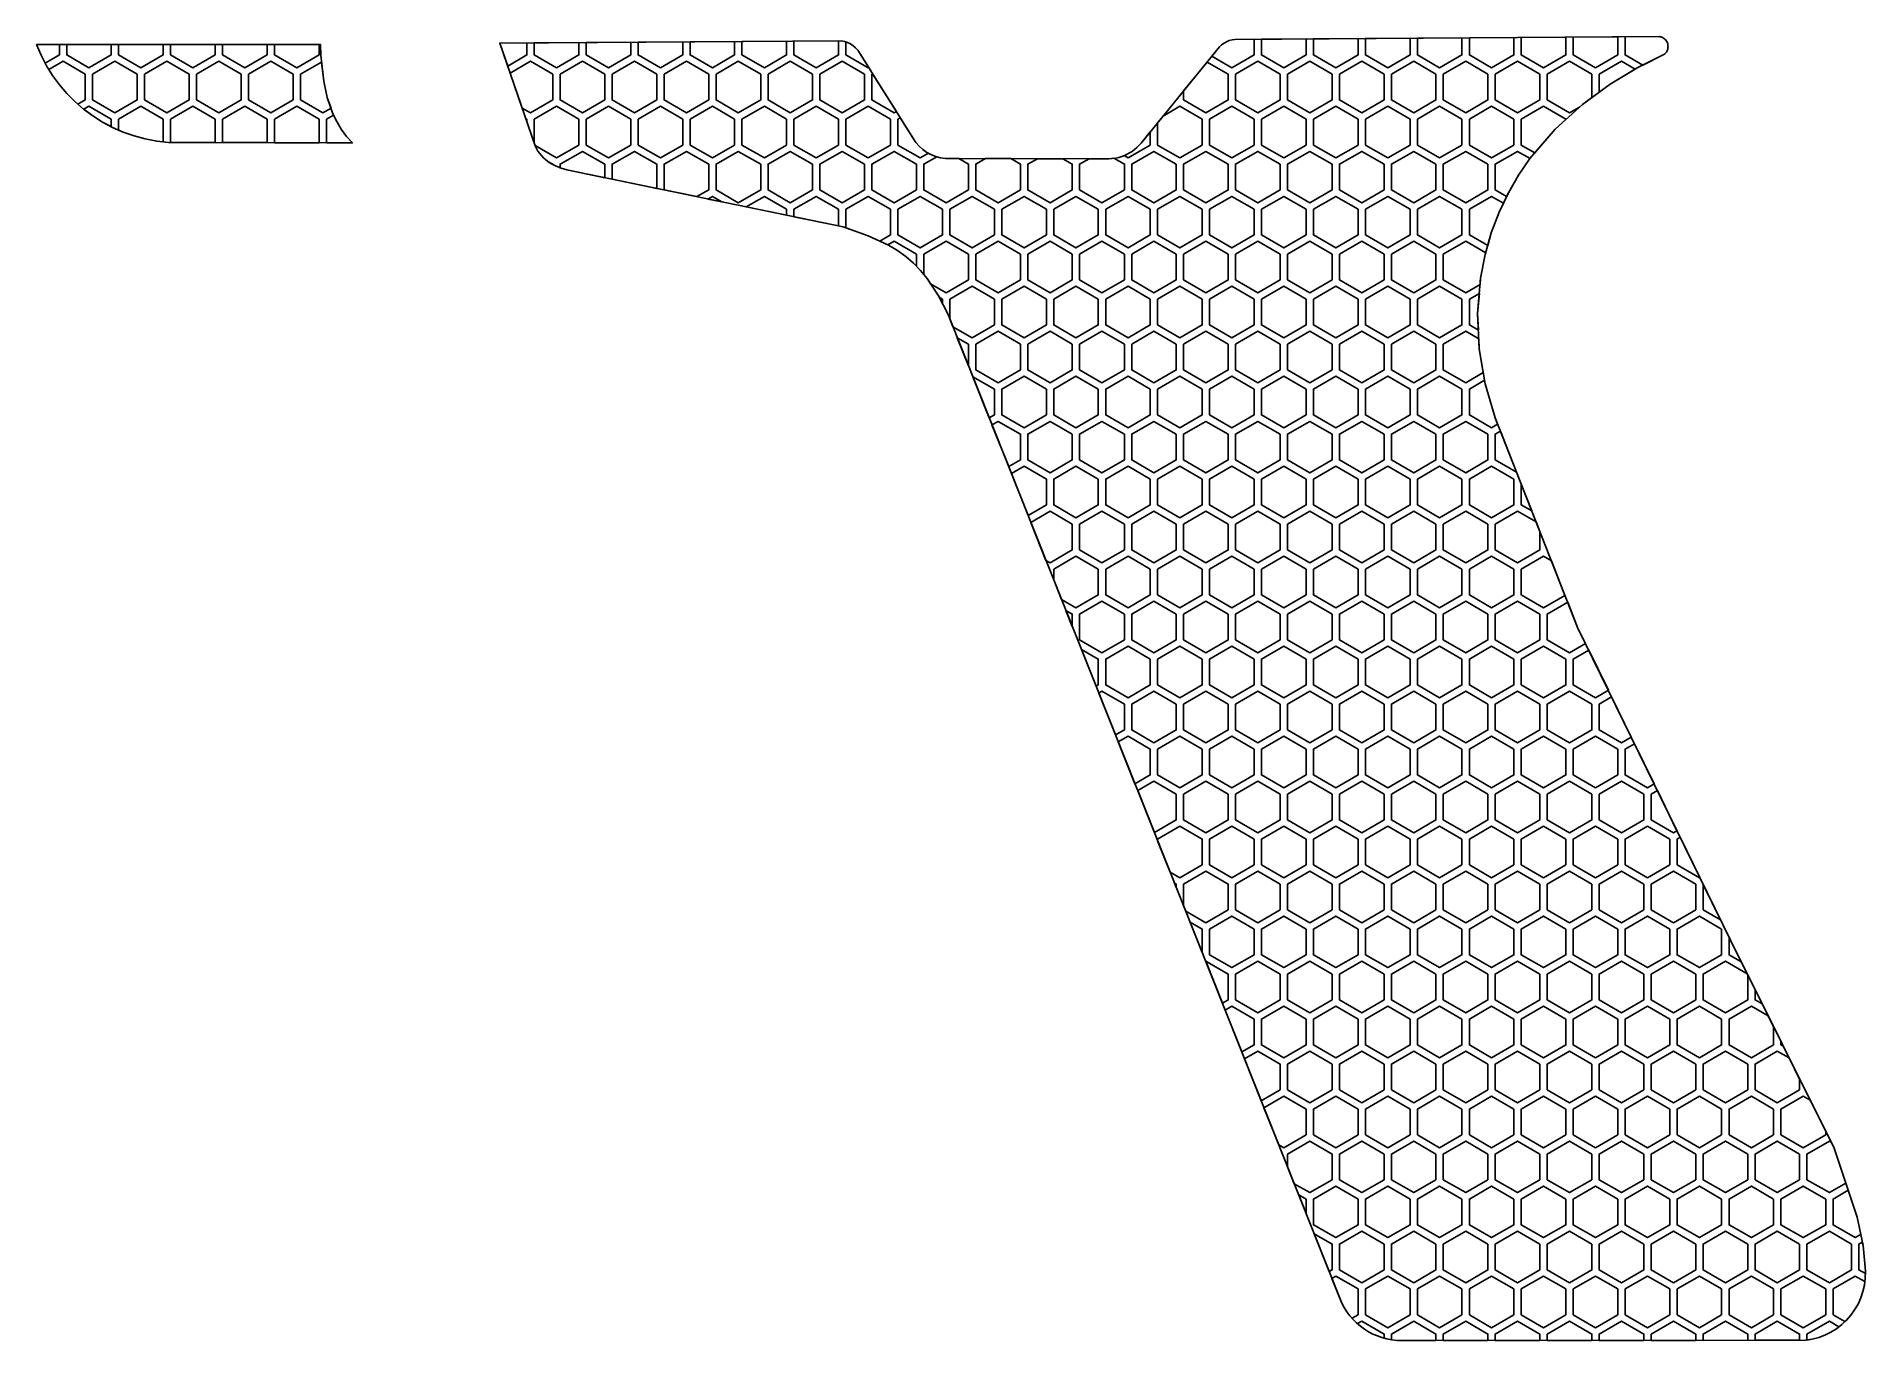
# Model space of a CAD drawing. Header units: millimetres. Extents: x 72 to 196, y -163 to -74.
import ezdxf

# ---------------------------------------------------------------- set-up
doc = ezdxf.new("R2010")
doc.units = ezdxf.units.MM
for name, color, linetype in [('outline_1', 3, 'Continuous'), ('outline_2', 3, 'Continuous'), ('pattern_0001', 2, 'Continuous'), ('pattern_0002', 2, 'Continuous'), ('pattern_0003', 2, 'Continuous'), ('pattern_0004', 2, 'Continuous'), ('pattern_0005', 2, 'Continuous'), ('pattern_0006', 2, 'Continuous'), ('pattern_0007', 2, 'Continuous'), ('pattern_0008', 2, 'Continuous'), ('pattern_0009', 2, 'Continuous'), ('pattern_0010', 2, 'Continuous'), ('pattern_0011', 2, 'Continuous'), ('pattern_0012', 2, 'Continuous'), ('pattern_0013', 2, 'Continuous'), ('pattern_0014', 2, 'Continuous'), ('pattern_0015', 2, 'Continuous'), ('pattern_0016', 2, 'Continuous'), ('pattern_0017', 2, 'Continuous'), ('pattern_0018', 2, 'Continuous'), ('pattern_0019', 2, 'Continuous'), ('pattern_0020', 2, 'Continuous'), ('pattern_0021', 2, 'Continuous'), ('pattern_0022', 2, 'Continuous'), ('pattern_0023', 2, 'Continuous'), ('pattern_0024', 2, 'Continuous'), ('pattern_0025', 2, 'Continuous'), ('pattern_0026', 2, 'Continuous'), ('pattern_0027', 2, 'Continuous'), ('pattern_0028', 2, 'Continuous'), ('pattern_0029', 2, 'Continuous'), ('pattern_0030', 2, 'Continuous'), ('pattern_0031', 2, 'Continuous'), ('pattern_0032', 2, 'Continuous'), ('pattern_0033', 2, 'Continuous'), ('pattern_0034', 2, 'Continuous'), ('pattern_0035', 2, 'Continuous'), ('pattern_0036', 2, 'Continuous'), ('pattern_0037', 2, 'Continuous'), ('pattern_0038', 2, 'Continuous'), ('pattern_0039', 2, 'Continuous'), ('pattern_0040', 2, 'Continuous'), ('pattern_0041', 2, 'Continuous'), ('pattern_0042', 2, 'Continuous'), ('pattern_0043', 2, 'Continuous'), ('pattern_0044', 2, 'Continuous'), ('pattern_0045', 2, 'Continuous'), ('pattern_0046', 2, 'Continuous'), ('pattern_0047', 2, 'Continuous'), ('pattern_0048', 2, 'Continuous'), ('pattern_0049', 2, 'Continuous'), ('pattern_0050', 2, 'Continuous'), ('pattern_0051', 2, 'Continuous'), ('pattern_0052', 2, 'Continuous'), ('pattern_0053', 2, 'Continuous'), ('pattern_0054', 2, 'Continuous'), ('pattern_0055', 2, 'Continuous'), ('pattern_0056', 2, 'Continuous'), ('pattern_0057', 2, 'Continuous'), ('pattern_0058', 2, 'Continuous'), ('pattern_0059', 2, 'Continuous'), ('pattern_0060', 2, 'Continuous'), ('pattern_0061', 2, 'Continuous'), ('pattern_0062', 2, 'Continuous'), ('pattern_0063', 2, 'Continuous'), ('pattern_0064', 2, 'Continuous'), ('pattern_0065', 2, 'Continuous'), ('pattern_0066', 2, 'Continuous'), ('pattern_0067', 2, 'Continuous'), ('pattern_0068', 2, 'Continuous'), ('pattern_0069', 2, 'Continuous'), ('pattern_0070', 2, 'Continuous'), ('pattern_0071', 2, 'Continuous'), ('pattern_0072', 2, 'Continuous'), ('pattern_0073', 2, 'Continuous'), ('pattern_0074', 2, 'Continuous'), ('pattern_0075', 2, 'Continuous'), ('pattern_0076', 2, 'Continuous'), ('pattern_0077', 2, 'Continuous'), ('pattern_0078', 2, 'Continuous'), ('pattern_0079', 2, 'Continuous'), ('pattern_0080', 2, 'Continuous'), ('pattern_0081', 2, 'Continuous'), ('pattern_0082', 2, 'Continuous'), ('pattern_0083', 2, 'Continuous'), ('pattern_0084', 2, 'Continuous'), ('pattern_0085', 2, 'Continuous'), ('pattern_0086', 2, 'Continuous'), ('pattern_0087', 2, 'Continuous'), ('pattern_0088', 2, 'Continuous'), ('pattern_0089', 2, 'Continuous'), ('pattern_0090', 2, 'Continuous'), ('pattern_0091', 2, 'Continuous'), ('pattern_0092', 2, 'Continuous'), ('pattern_0093', 2, 'Continuous'), ('pattern_0094', 2, 'Continuous'), ('pattern_0095', 2, 'Continuous'), ('pattern_0096', 2, 'Continuous'), ('pattern_0097', 2, 'Continuous'), ('pattern_0098', 2, 'Continuous'), ('pattern_0099', 2, 'Continuous'), ('pattern_0100', 2, 'Continuous'), ('pattern_0101', 2, 'Continuous'), ('pattern_0102', 2, 'Continuous'), ('pattern_0103', 2, 'Continuous'), ('pattern_0104', 2, 'Continuous'), ('pattern_0105', 2, 'Continuous'), ('pattern_0106', 2, 'Continuous'), ('pattern_0107', 2, 'Continuous'), ('pattern_0108', 2, 'Continuous'), ('pattern_0109', 2, 'Continuous'), ('pattern_0110', 2, 'Continuous'), ('pattern_0111', 2, 'Continuous'), ('pattern_0112', 2, 'Continuous'), ('pattern_0113', 2, 'Continuous'), ('pattern_0114', 2, 'Continuous'), ('pattern_0115', 2, 'Continuous'), ('pattern_0116', 2, 'Continuous'), ('pattern_0117', 2, 'Continuous'), ('pattern_0118', 2, 'Continuous'), ('pattern_0119', 2, 'Continuous'), ('pattern_0120', 2, 'Continuous'), ('pattern_0121', 2, 'Continuous'), ('pattern_0122', 2, 'Continuous'), ('pattern_0123', 2, 'Continuous'), ('pattern_0124', 2, 'Continuous'), ('pattern_0125', 2, 'Continuous'), ('pattern_0126', 2, 'Continuous'), ('pattern_0127', 2, 'Continuous'), ('pattern_0128', 2, 'Continuous'), ('pattern_0129', 2, 'Continuous'), ('pattern_0130', 2, 'Continuous'), ('pattern_0131', 2, 'Continuous'), ('pattern_0132', 2, 'Continuous'), ('pattern_0133', 2, 'Continuous'), ('pattern_0134', 2, 'Continuous'), ('pattern_0135', 2, 'Continuous'), ('pattern_0136', 2, 'Continuous'), ('pattern_0137', 2, 'Continuous'), ('pattern_0138', 2, 'Continuous'), ('pattern_0139', 2, 'Continuous'), ('pattern_0140', 2, 'Continuous'), ('pattern_0141', 2, 'Continuous'), ('pattern_0142', 2, 'Continuous'), ('pattern_0143', 2, 'Continuous'), ('pattern_0144', 2, 'Continuous'), ('pattern_0145', 2, 'Continuous'), ('pattern_0146', 2, 'Continuous'), ('pattern_0147', 2, 'Continuous'), ('pattern_0148', 2, 'Continuous'), ('pattern_0149', 2, 'Continuous'), ('pattern_0150', 2, 'Continuous'), ('pattern_0151', 2, 'Continuous'), ('pattern_0152', 2, 'Continuous'), ('pattern_0153', 2, 'Continuous'), ('pattern_0154', 2, 'Continuous'), ('pattern_0155', 2, 'Continuous'), ('pattern_0156', 2, 'Continuous'), ('pattern_0157', 2, 'Continuous'), ('pattern_0158', 2, 'Continuous'), ('pattern_0159', 2, 'Continuous'), ('pattern_0160', 2, 'Continuous'), ('pattern_0161', 2, 'Continuous'), ('pattern_0162', 2, 'Continuous'), ('pattern_0163', 2, 'Continuous'), ('pattern_0164', 2, 'Continuous'), ('pattern_0165', 2, 'Continuous'), ('pattern_0166', 2, 'Continuous'), ('pattern_0167', 2, 'Continuous'), ('pattern_0168', 2, 'Continuous'), ('pattern_0169', 2, 'Continuous'), ('pattern_0170', 2, 'Continuous'), ('pattern_0171', 2, 'Continuous'), ('pattern_0172', 2, 'Continuous'), ('pattern_0173', 2, 'Continuous'), ('pattern_0174', 2, 'Continuous'), ('pattern_0175', 2, 'Continuous'), ('pattern_0176', 2, 'Continuous'), ('pattern_0177', 2, 'Continuous'), ('pattern_0178', 2, 'Continuous'), ('pattern_0179', 2, 'Continuous'), ('pattern_0180', 2, 'Continuous'), ('pattern_0181', 2, 'Continuous'), ('pattern_0182', 2, 'Continuous'), ('pattern_0183', 2, 'Continuous'), ('pattern_0184', 2, 'Continuous'), ('pattern_0185', 2, 'Continuous'), ('pattern_0186', 2, 'Continuous'), ('pattern_0187', 2, 'Continuous'), ('pattern_0188', 2, 'Continuous'), ('pattern_0189', 2, 'Continuous'), ('pattern_0190', 2, 'Continuous'), ('pattern_0191', 2, 'Continuous'), ('pattern_0192', 2, 'Continuous'), ('pattern_0193', 2, 'Continuous'), ('pattern_0194', 2, 'Continuous'), ('pattern_0195', 2, 'Continuous'), ('pattern_0196', 2, 'Continuous'), ('pattern_0197', 2, 'Continuous'), ('pattern_0198', 2, 'Continuous'), ('pattern_0199', 2, 'Continuous'), ('pattern_0200', 2, 'Continuous'), ('pattern_0201', 2, 'Continuous'), ('pattern_0202', 2, 'Continuous'), ('pattern_0203', 2, 'Continuous'), ('pattern_0204', 2, 'Continuous'), ('pattern_0205', 2, 'Continuous'), ('pattern_0206', 2, 'Continuous'), ('pattern_0207', 2, 'Continuous'), ('pattern_0208', 2, 'Continuous'), ('pattern_0209', 2, 'Continuous'), ('pattern_0210', 2, 'Continuous'), ('pattern_0211', 2, 'Continuous'), ('pattern_0212', 2, 'Continuous'), ('pattern_0213', 2, 'Continuous'), ('pattern_0214', 2, 'Continuous'), ('pattern_0215', 2, 'Continuous'), ('pattern_0216', 2, 'Continuous'), ('pattern_0217', 2, 'Continuous'), ('pattern_0218', 2, 'Continuous'), ('pattern_0219', 2, 'Continuous'), ('pattern_0220', 2, 'Continuous'), ('pattern_0221', 2, 'Continuous'), ('pattern_0222', 2, 'Continuous'), ('pattern_0223', 2, 'Continuous'), ('pattern_0224', 2, 'Continuous'), ('pattern_0225', 2, 'Continuous'), ('pattern_0226', 2, 'Continuous'), ('pattern_0227', 2, 'Continuous'), ('pattern_0228', 2, 'Continuous'), ('pattern_0229', 2, 'Continuous'), ('pattern_0230', 2, 'Continuous'), ('pattern_0231', 2, 'Continuous'), ('pattern_0232', 2, 'Continuous'), ('pattern_0233', 2, 'Continuous'), ('pattern_0234', 2, 'Continuous'), ('pattern_0235', 2, 'Continuous'), ('pattern_0236', 2, 'Continuous'), ('pattern_0237', 2, 'Continuous'), ('pattern_0238', 2, 'Continuous'), ('pattern_0239', 2, 'Continuous'), ('pattern_0240', 2, 'Continuous'), ('pattern_0241', 2, 'Continuous'), ('pattern_0242', 2, 'Continuous'), ('pattern_0243', 2, 'Continuous'), ('pattern_0244', 2, 'Continuous'), ('pattern_0245', 2, 'Continuous'), ('pattern_0246', 2, 'Continuous'), ('pattern_0247', 2, 'Continuous'), ('pattern_0248', 2, 'Continuous'), ('pattern_0249', 2, 'Continuous'), ('pattern_0250', 2, 'Continuous'), ('pattern_0251', 2, 'Continuous'), ('pattern_0252', 2, 'Continuous'), ('pattern_0253', 2, 'Continuous'), ('pattern_0254', 2, 'Continuous'), ('pattern_0255', 2, 'Continuous'), ('pattern_0256', 2, 'Continuous'), ('pattern_0257', 2, 'Continuous'), ('pattern_0258', 2, 'Continuous'), ('pattern_0259', 2, 'Continuous'), ('pattern_0260', 2, 'Continuous'), ('pattern_0261', 2, 'Continuous'), ('pattern_0262', 2, 'Continuous'), ('pattern_0263', 2, 'Continuous'), ('pattern_0264', 2, 'Continuous'), ('pattern_0265', 2, 'Continuous'), ('pattern_0266', 2, 'Continuous'), ('pattern_0267', 2, 'Continuous'), ('pattern_0268', 2, 'Continuous'), ('pattern_0269', 2, 'Continuous'), ('pattern_0270', 2, 'Continuous'), ('pattern_0271', 2, 'Continuous'), ('pattern_0272', 2, 'Continuous'), ('pattern_0273', 2, 'Continuous'), ('pattern_0274', 2, 'Continuous'), ('pattern_0275', 2, 'Continuous'), ('pattern_0276', 2, 'Continuous'), ('pattern_0277', 2, 'Continuous'), ('pattern_0278', 2, 'Continuous'), ('pattern_0279', 2, 'Continuous'), ('pattern_0280', 2, 'Continuous'), ('pattern_0281', 2, 'Continuous'), ('pattern_0282', 2, 'Continuous'), ('pattern_0283', 2, 'Continuous'), ('pattern_0284', 2, 'Continuous'), ('pattern_0285', 2, 'Continuous'), ('pattern_0286', 2, 'Continuous'), ('pattern_0287', 2, 'Continuous'), ('pattern_0288', 2, 'Continuous'), ('pattern_0289', 2, 'Continuous'), ('pattern_0290', 2, 'Continuous'), ('pattern_0291', 2, 'Continuous'), ('pattern_0292', 2, 'Continuous'), ('pattern_0293', 2, 'Continuous'), ('pattern_0294', 2, 'Continuous'), ('pattern_0295', 2, 'Continuous'), ('pattern_0296', 2, 'Continuous'), ('pattern_0297', 2, 'Continuous'), ('pattern_0298', 2, 'Continuous'), ('pattern_0299', 2, 'Continuous'), ('pattern_0300', 2, 'Continuous'), ('pattern_0301', 2, 'Continuous'), ('pattern_0302', 2, 'Continuous'), ('pattern_0303', 2, 'Continuous'), ('pattern_0304', 2, 'Continuous'), ('pattern_0305', 2, 'Continuous'), ('pattern_0306', 2, 'Continuous'), ('pattern_0307', 2, 'Continuous'), ('pattern_0308', 2, 'Continuous'), ('pattern_0309', 2, 'Continuous'), ('pattern_0310', 2, 'Continuous'), ('pattern_0311', 2, 'Continuous'), ('pattern_0312', 2, 'Continuous'), ('pattern_0313', 2, 'Continuous'), ('pattern_0314', 2, 'Continuous'), ('pattern_0315', 2, 'Continuous'), ('pattern_0316', 2, 'Continuous'), ('pattern_0317', 2, 'Continuous'), ('pattern_0318', 2, 'Continuous'), ('pattern_0319', 2, 'Continuous'), ('pattern_0320', 2, 'Continuous'), ('pattern_0321', 2, 'Continuous'), ('pattern_0322', 2, 'Continuous'), ('pattern_0323', 2, 'Continuous'), ('pattern_0324', 2, 'Continuous'), ('pattern_0325', 2, 'Continuous'), ('pattern_0326', 2, 'Continuous'), ('pattern_0327', 2, 'Continuous'), ('pattern_0328', 2, 'Continuous'), ('pattern_0329', 2, 'Continuous'), ('pattern_0330', 2, 'Continuous'), ('pattern_0331', 2, 'Continuous'), ('pattern_0332', 2, 'Continuous'), ('pattern_0333', 2, 'Continuous'), ('pattern_0334', 2, 'Continuous'), ('pattern_0335', 2, 'Continuous'), ('pattern_0336', 2, 'Continuous'), ('pattern_0337', 2, 'Continuous'), ('pattern_0338', 2, 'Continuous'), ('pattern_0339', 2, 'Continuous'), ('pattern_0340', 2, 'Continuous'), ('pattern_0341', 2, 'Continuous'), ('pattern_0342', 2, 'Continuous'), ('pattern_0343', 2, 'Continuous'), ('pattern_0344', 2, 'Continuous'), ('pattern_0345', 2, 'Continuous'), ('pattern_0346', 2, 'Continuous'), ('pattern_0347', 2, 'Continuous'), ('pattern_0348', 2, 'Continuous'), ('pattern_0349', 2, 'Continuous'), ('pattern_0350', 2, 'Continuous'), ('pattern_0351', 2, 'Continuous'), ('pattern_0352', 2, 'Continuous'), ('pattern_0353', 2, 'Continuous'), ('pattern_0354', 2, 'Continuous'), ('pattern_0355', 2, 'Continuous'), ('pattern_0356', 2, 'Continuous'), ('pattern_0357', 2, 'Continuous'), ('pattern_0358', 2, 'Continuous'), ('pattern_0359', 2, 'Continuous'), ('pattern_0360', 2, 'Continuous'), ('pattern_0361', 2, 'Continuous'), ('pattern_0362', 2, 'Continuous'), ('pattern_0363', 2, 'Continuous'), ('pattern_0364', 2, 'Continuous'), ('pattern_0365', 2, 'Continuous'), ('pattern_0366', 2, 'Continuous'), ('pattern_0367', 2, 'Continuous'), ('pattern_0368', 2, 'Continuous'), ('pattern_0369', 2, 'Continuous'), ('pattern_0370', 2, 'Continuous'), ('pattern_0371', 2, 'Continuous'), ('pattern_0372', 2, 'Continuous'), ('pattern_0373', 2, 'Continuous'), ('pattern_0374', 2, 'Continuous'), ('pattern_0375', 2, 'Continuous'), ('pattern_0376', 2, 'Continuous'), ('pattern_0377', 2, 'Continuous'), ('pattern_0378', 2, 'Continuous'), ('pattern_0379', 2, 'Continuous'), ('pattern_0380', 2, 'Continuous'), ('pattern_0381', 2, 'Continuous'), ('pattern_0382', 2, 'Continuous'), ('pattern_0383', 2, 'Continuous'), ('pattern_0384', 2, 'Continuous'), ('pattern_0385', 2, 'Continuous'), ('pattern_0386', 2, 'Continuous')]:
    doc.layers.add(name, color=color, linetype=linetype)

msp = doc.modelspace()

# ---------------------------------------------------------------- linework, layer by layer
at = {"layer": 'outline_1'}
msp.add_lwpolyline([(187.23, -135.39), (176.85, -114.14), (171.24, -99.89), (170.56, -97.57), (170.16, -95.2), (170.05, -92.8), (170.25, -90.4), (170.56, -88.8), (170.98, -87.31), (171.51, -85.91), (172.14, -84.61), (172.84, -83.4), (173.61, -82.27), (175.32, -80.28), (177.17, -78.6), (179.06, -77.22), (180.9, -76.11), (182.66, -75.23), (182.72, -75.2), (182.77, -75.16), (182.81, -75.12), (182.85, -75.08), (182.88, -75.03), (182.91, -74.99), (182.94, -74.94), (182.96, -74.88), (182.97, -74.83), (182.99, -74.78), (182.99, -74.72), (183, -74.67), (182.99, -74.61), (182.99, -74.56), (182.98, -74.51), (182.97, -74.45), (182.95, -74.4), (182.93, -74.35), (182.9, -74.3), (182.87, -74.26), (182.84, -74.21), (182.8, -74.17), (182.76, -74.13), (182.72, -74.1), (182.67, -74.07), (182.62, -74.04), (182.57, -74.02), (182.51, -74), (182.45, -73.99), (182.39, -73.98), (153.56, -74.17), (153.37, -74.2), (153.17, -74.25), (152.99, -74.33), (152.82, -74.42), (152.65, -74.53), (152.5, -74.67), (147.19, -81.22), (146.89, -81.52), (146.57, -81.78), (146.4, -81.88), (146.23, -81.98), (146.05, -82.07), (145.86, -82.14), (145.66, -82.19), (145.45, -82.24), (144.99, -82.28), (133.89, -82.27), (133.55, -82.22), (133.23, -82.13), (132.92, -82.01), (132.62, -81.85), (132.35, -81.65), (132.1, -81.43), (131.87, -81.17), (131.82, -81.1), (127.92, -74.9), (127.77, -74.74), (127.6, -74.6), (127.42, -74.48), (127.22, -74.39), (127.02, -74.32), (126.8, -74.28), (103.59, -74.42), (105.99, -81.4), (106.08, -81.58), (106.18, -81.76), (106.3, -81.92), (106.42, -82.07), (106.56, -82.21), (106.71, -82.35), (107.02, -82.58), (107.37, -82.77), (107.75, -82.93), (108.14, -83.04), (126.92, -86.91), (128.63, -87.52), (130.01, -88.16), (130.61, -88.51), (131.18, -88.92), (131.71, -89.38), (132.19, -89.88), (132.63, -90.42), (133.4, -91.6), (134.06, -92.87), (160.82, -160.06), (160.99, -160.36), (161.17, -160.65), (161.37, -160.92), (161.59, -161.17), (161.83, -161.41), (162.09, -161.63), (162.36, -161.82), (162.64, -162), (162.93, -162.16), (163.24, -162.29), (163.55, -162.4), (163.88, -162.49), (164.21, -162.56), (164.55, -162.59), (192.33, -162.58), (192.79, -162.51), (193.24, -162.39), (193.66, -162.23), (194.06, -162.03), (194.44, -161.8), (194.8, -161.52), (195.12, -161.22), (195.42, -160.88), (195.68, -160.52), (195.91, -160.13), (196.09, -159.71), (196.24, -159.28), (196.34, -158.83), (196.4, -158.36), (196.41, -157.88), (196.25, -156.15), (195.86, -154.22), (194.28, -149.52)], close=True, dxfattribs=at)
at = {"layer": 'outline_2'}
msp.add_lwpolyline([(72.1, -74.52), (91.41, -74.52), (91.42, -75.25), (91.62, -77.02), (91.86, -78.11), (92.25, -79.22), (92.5, -79.76), (92.81, -80.28), (93.16, -80.77), (93.57, -81.21), (81.07, -81.18), (80.27, -81.09), (79.49, -80.94), (78.73, -80.73), (77.98, -80.47), (77.27, -80.15), (76.58, -79.79), (75.92, -79.37), (75.3, -78.91), (74.71, -78.4), (74.16, -77.85), (73.65, -77.26), (73.19, -76.63), (72.78, -75.96), (72.41, -75.25)], close=True, dxfattribs=at)
at = {"layer": 'pattern_0001'}
msp.add_lwpolyline([(163.55, -162.4), (163.24, -162.29), (162.93, -162.16), (162.64, -162), (162.36, -161.82), (162.09, -161.63), (161.89, -161.45), (162.18, -161.29), (163.69, -162.16), (163.69, -162.44)], close=True, dxfattribs=at)
at = {"layer": 'pattern_0002'}
msp.add_lwpolyline([(164.55, -162.59), (164.21, -162.56), (164.19, -162.55), (164.19, -162.16), (165.71, -161.29), (167.22, -162.16), (167.22, -162.59)], close=True, dxfattribs=at)
at = {"layer": 'pattern_0003'}
msp.add_lwpolyline([(167.72, -162.59), (167.72, -162.16), (169.24, -161.29), (170.75, -162.16), (170.75, -162.59)], close=True, dxfattribs=at)
at = {"layer": 'pattern_0004'}
msp.add_lwpolyline([(171.25, -162.59), (171.25, -162.16), (172.77, -161.29), (174.28, -162.16), (174.28, -162.59)], close=True, dxfattribs=at)
at = {"layer": 'pattern_0005'}
msp.add_lwpolyline([(174.78, -162.59), (174.78, -162.16), (176.3, -161.29), (177.82, -162.16), (177.82, -162.59)], close=True, dxfattribs=at)
at = {"layer": 'pattern_0006'}
msp.add_lwpolyline([(178.32, -162.59), (178.32, -162.16), (179.83, -161.29), (181.35, -162.16), (181.35, -162.59)], close=True, dxfattribs=at)
at = {"layer": 'pattern_0007'}
msp.add_lwpolyline([(181.85, -162.59), (181.85, -162.16), (183.36, -161.29), (184.88, -162.16), (184.88, -162.59)], close=True, dxfattribs=at)
at = {"layer": 'pattern_0008'}
msp.add_lwpolyline([(185.38, -162.59), (185.38, -162.16), (186.89, -161.29), (188.41, -162.16), (188.41, -162.58)], close=True, dxfattribs=at)
at = {"layer": 'pattern_0009'}
msp.add_lwpolyline([(188.91, -162.58), (188.91, -162.16), (190.42, -161.29), (191.94, -162.16), (191.94, -162.58)], close=True, dxfattribs=at)
at = {"layer": 'pattern_0010'}
msp.add_lwpolyline([(194.44, -161.8), (194.06, -162.03), (193.66, -162.23), (193.24, -162.39), (192.79, -162.51), (192.44, -162.57), (192.44, -162.16), (193.96, -161.29), (194.61, -161.67)], close=True, dxfattribs=at)
at = {"layer": 'pattern_0011'}
msp.add_lwpolyline([(161.37, -160.92), (161.17, -160.65), (160.99, -160.36), (160.82, -160.06), (160.15, -158.38), (160.41, -158.23), (161.93, -159.1), (161.93, -160.85), (161.52, -161.09)], close=True, dxfattribs=at)
at = {"layer": 'pattern_0012'}
msp.add_lwpolyline([(165.46, -159.1), (163.94, -158.23), (162.43, -159.1), (162.43, -160.85), (163.94, -161.73), (165.46, -160.85)], close=True, dxfattribs=at)
at = {"layer": 'pattern_0013'}
msp.add_lwpolyline([(168.99, -159.1), (167.47, -158.23), (165.96, -159.1), (165.96, -160.85), (167.47, -161.73), (168.99, -160.85)], close=True, dxfattribs=at)
at = {"layer": 'pattern_0014'}
msp.add_lwpolyline([(172.52, -159.1), (171, -158.23), (169.49, -159.1), (169.49, -160.85), (171, -161.73), (172.52, -160.85)], close=True, dxfattribs=at)
at = {"layer": 'pattern_0015'}
msp.add_lwpolyline([(176.05, -159.1), (174.53, -158.23), (173.02, -159.1), (173.02, -160.85), (174.53, -161.73), (176.05, -160.85)], close=True, dxfattribs=at)
at = {"layer": 'pattern_0016'}
msp.add_lwpolyline([(179.58, -159.1), (178.07, -158.23), (176.55, -159.1), (176.55, -160.85), (178.07, -161.73), (179.58, -160.85)], close=True, dxfattribs=at)
at = {"layer": 'pattern_0017'}
msp.add_lwpolyline([(183.11, -159.1), (181.6, -158.23), (180.08, -159.1), (180.08, -160.85), (181.6, -161.73), (183.11, -160.85)], close=True, dxfattribs=at)
at = {"layer": 'pattern_0018'}
msp.add_lwpolyline([(186.64, -159.1), (185.13, -158.23), (183.61, -159.1), (183.61, -160.85), (185.13, -161.73), (186.64, -160.85)], close=True, dxfattribs=at)
at = {"layer": 'pattern_0019'}
msp.add_lwpolyline([(190.17, -159.1), (188.66, -158.23), (187.14, -159.1), (187.14, -160.85), (188.66, -161.73), (190.17, -160.85)], close=True, dxfattribs=at)
at = {"layer": 'pattern_0020'}
msp.add_lwpolyline([(193.71, -159.1), (192.19, -158.23), (190.67, -159.1), (190.67, -160.85), (192.19, -161.73), (193.71, -160.85)], close=True, dxfattribs=at)
at = {"layer": 'pattern_0021'}
msp.add_lwpolyline([(196.34, -158.83), (196.24, -159.28), (196.09, -159.71), (195.91, -160.13), (195.68, -160.52), (195.42, -160.88), (195.12, -161.22), (195.01, -161.32), (194.21, -160.85), (194.21, -159.1), (195.72, -158.23), (196.37, -158.6)], close=True, dxfattribs=at)
at = {"layer": 'pattern_0022'}
msp.add_lwpolyline([(158.94, -155.34), (160.16, -156.05), (160.16, -157.8), (159.97, -157.91)], close=True, dxfattribs=at)
at = {"layer": 'pattern_0023'}
msp.add_lwpolyline([(163.69, -156.05), (162.18, -155.17), (160.66, -156.05), (160.66, -157.8), (162.18, -158.67), (163.69, -157.8)], close=True, dxfattribs=at)
at = {"layer": 'pattern_0024'}
msp.add_lwpolyline([(167.22, -156.05), (165.71, -155.17), (164.19, -156.05), (164.19, -157.8), (165.71, -158.67), (167.22, -157.8)], close=True, dxfattribs=at)
at = {"layer": 'pattern_0025'}
msp.add_lwpolyline([(170.75, -156.05), (169.24, -155.17), (167.72, -156.05), (167.72, -157.8), (169.24, -158.67), (170.75, -157.8)], close=True, dxfattribs=at)
at = {"layer": 'pattern_0026'}
msp.add_lwpolyline([(174.28, -156.05), (172.77, -155.17), (171.25, -156.05), (171.25, -157.8), (172.77, -158.67), (174.28, -157.8)], close=True, dxfattribs=at)
at = {"layer": 'pattern_0027'}
msp.add_lwpolyline([(177.82, -156.05), (176.3, -155.17), (174.78, -156.05), (174.78, -157.8), (176.3, -158.67), (177.82, -157.8)], close=True, dxfattribs=at)
at = {"layer": 'pattern_0028'}
msp.add_lwpolyline([(181.35, -156.05), (179.83, -155.17), (178.32, -156.05), (178.32, -157.8), (179.83, -158.67), (181.35, -157.8)], close=True, dxfattribs=at)
at = {"layer": 'pattern_0029'}
msp.add_lwpolyline([(184.88, -156.05), (183.36, -155.17), (181.85, -156.05), (181.85, -157.8), (183.36, -158.67), (184.88, -157.8)], close=True, dxfattribs=at)
at = {"layer": 'pattern_0030'}
msp.add_lwpolyline([(188.41, -156.05), (186.89, -155.17), (185.38, -156.05), (185.38, -157.8), (186.89, -158.67), (188.41, -157.8)], close=True, dxfattribs=at)
at = {"layer": 'pattern_0031'}
msp.add_lwpolyline([(191.94, -156.05), (190.42, -155.17), (188.91, -156.05), (188.91, -157.8), (190.42, -158.67), (191.94, -157.8)], close=True, dxfattribs=at)
at = {"layer": 'pattern_0032'}
msp.add_lwpolyline([(195.47, -156.05), (193.96, -155.17), (192.44, -156.05), (192.44, -157.8), (193.96, -158.67), (195.47, -157.8)], close=True, dxfattribs=at)
at = {"layer": 'pattern_0033'}
msp.add_lwpolyline([(196.25, -156.15), (196.41, -157.88), (196.41, -158.05), (195.97, -157.8), (195.97, -156.05), (196.2, -155.91)], close=True, dxfattribs=at)
at = {"layer": 'pattern_0034'}
msp.add_lwpolyline([(157.89, -152.7), (158.39, -152.99), (158.39, -153.97)], close=True, dxfattribs=at)
at = {"layer": 'pattern_0035'}
msp.add_lwpolyline([(161.93, -152.99), (160.41, -152.11), (158.89, -152.99), (158.89, -154.74), (160.41, -155.61), (161.93, -154.74)], close=True, dxfattribs=at)
at = {"layer": 'pattern_0036'}
msp.add_lwpolyline([(165.46, -152.99), (163.94, -152.11), (162.43, -152.99), (162.43, -154.74), (163.94, -155.61), (165.46, -154.74)], close=True, dxfattribs=at)
at = {"layer": 'pattern_0037'}
msp.add_lwpolyline([(168.99, -152.99), (167.47, -152.11), (165.96, -152.99), (165.96, -154.74), (167.47, -155.61), (168.99, -154.74)], close=True, dxfattribs=at)
at = {"layer": 'pattern_0038'}
msp.add_lwpolyline([(172.52, -152.99), (171, -152.11), (169.49, -152.99), (169.49, -154.74), (171, -155.61), (172.52, -154.74)], close=True, dxfattribs=at)
at = {"layer": 'pattern_0039'}
msp.add_lwpolyline([(176.05, -152.99), (174.53, -152.11), (173.02, -152.99), (173.02, -154.74), (174.53, -155.61), (176.05, -154.74)], close=True, dxfattribs=at)
at = {"layer": 'pattern_0040'}
msp.add_lwpolyline([(179.58, -152.99), (178.07, -152.11), (176.55, -152.99), (176.55, -154.74), (178.07, -155.61), (179.58, -154.74)], close=True, dxfattribs=at)
at = {"layer": 'pattern_0041'}
msp.add_lwpolyline([(183.11, -152.99), (181.6, -152.11), (180.08, -152.99), (180.08, -154.74), (181.6, -155.61), (183.11, -154.74)], close=True, dxfattribs=at)
at = {"layer": 'pattern_0042'}
msp.add_lwpolyline([(186.64, -152.99), (185.13, -152.11), (183.61, -152.99), (183.61, -154.74), (185.13, -155.61), (186.64, -154.74)], close=True, dxfattribs=at)
at = {"layer": 'pattern_0043'}
msp.add_lwpolyline([(190.17, -152.99), (188.66, -152.11), (187.14, -152.99), (187.14, -154.74), (188.66, -155.61), (190.17, -154.74)], close=True, dxfattribs=at)
at = {"layer": 'pattern_0044'}
msp.add_lwpolyline([(193.71, -152.99), (192.19, -152.11), (190.67, -152.99), (190.67, -154.74), (192.19, -155.61), (193.71, -154.74)], close=True, dxfattribs=at)
at = {"layer": 'pattern_0045'}
msp.add_lwpolyline([(195.86, -154.22), (196.1, -155.39), (195.72, -155.61), (194.21, -154.74), (194.21, -152.99), (195.24, -152.39)], close=True, dxfattribs=at)
at = {"layer": 'pattern_0046'}
msp.add_lwpolyline([(157.13, -150.79), (157.13, -149.93), (158.64, -149.05), (160.16, -149.93), (160.16, -151.68), (158.64, -152.55), (157.59, -151.95)], close=True, dxfattribs=at)
at = {"layer": 'pattern_0047'}
msp.add_lwpolyline([(163.69, -149.93), (162.18, -149.05), (160.66, -149.93), (160.66, -151.68), (162.18, -152.55), (163.69, -151.68)], close=True, dxfattribs=at)
at = {"layer": 'pattern_0048'}
msp.add_lwpolyline([(167.22, -149.93), (165.71, -149.05), (164.19, -149.93), (164.19, -151.68), (165.71, -152.55), (167.22, -151.68)], close=True, dxfattribs=at)
at = {"layer": 'pattern_0049'}
msp.add_lwpolyline([(170.75, -149.93), (169.24, -149.05), (167.72, -149.93), (167.72, -151.68), (169.24, -152.55), (170.75, -151.68)], close=True, dxfattribs=at)
at = {"layer": 'pattern_0050'}
msp.add_lwpolyline([(174.28, -149.93), (172.77, -149.05), (171.25, -149.93), (171.25, -151.68), (172.77, -152.55), (174.28, -151.68)], close=True, dxfattribs=at)
at = {"layer": 'pattern_0051'}
msp.add_lwpolyline([(177.82, -149.93), (176.3, -149.05), (174.78, -149.93), (174.78, -151.68), (176.3, -152.55), (177.82, -151.68)], close=True, dxfattribs=at)
at = {"layer": 'pattern_0052'}
msp.add_lwpolyline([(181.35, -149.93), (179.83, -149.05), (178.32, -149.93), (178.32, -151.68), (179.83, -152.55), (181.35, -151.68)], close=True, dxfattribs=at)
at = {"layer": 'pattern_0053'}
msp.add_lwpolyline([(184.88, -149.93), (183.36, -149.05), (181.85, -149.93), (181.85, -151.68), (183.36, -152.55), (184.88, -151.68)], close=True, dxfattribs=at)
at = {"layer": 'pattern_0054'}
msp.add_lwpolyline([(188.41, -149.93), (186.89, -149.05), (185.38, -149.93), (185.38, -151.68), (186.89, -152.55), (188.41, -151.68)], close=True, dxfattribs=at)
at = {"layer": 'pattern_0055'}
msp.add_lwpolyline([(191.94, -149.93), (190.42, -149.05), (188.91, -149.93), (188.91, -151.68), (190.42, -152.55), (191.94, -151.68)], close=True, dxfattribs=at)
at = {"layer": 'pattern_0056'}
msp.add_lwpolyline([(195.08, -151.9), (193.96, -152.55), (192.44, -151.68), (192.44, -149.93), (193.96, -149.05), (194.09, -149.13), (194.28, -149.52)], close=True, dxfattribs=at)
at = {"layer": 'pattern_0057'}
msp.add_lwpolyline([(155.53, -146.78), (156.88, -146), (158.39, -146.87), (158.39, -148.62), (156.88, -149.5), (156.54, -149.3)], close=True, dxfattribs=at)
at = {"layer": 'pattern_0058'}
msp.add_lwpolyline([(161.93, -146.87), (160.41, -146), (158.89, -146.87), (158.89, -148.62), (160.41, -149.5), (161.93, -148.62)], close=True, dxfattribs=at)
at = {"layer": 'pattern_0059'}
msp.add_lwpolyline([(165.46, -146.87), (163.94, -146), (162.43, -146.87), (162.43, -148.62), (163.94, -149.5), (165.46, -148.62)], close=True, dxfattribs=at)
at = {"layer": 'pattern_0060'}
msp.add_lwpolyline([(168.99, -146.87), (167.47, -146), (165.96, -146.87), (165.96, -148.62), (167.47, -149.5), (168.99, -148.62)], close=True, dxfattribs=at)
at = {"layer": 'pattern_0061'}
msp.add_lwpolyline([(172.52, -146.87), (171, -146), (169.49, -146.87), (169.49, -148.62), (171, -149.5), (172.52, -148.62)], close=True, dxfattribs=at)
at = {"layer": 'pattern_0062'}
msp.add_lwpolyline([(176.05, -146.87), (174.53, -146), (173.02, -146.87), (173.02, -148.62), (174.53, -149.5), (176.05, -148.62)], close=True, dxfattribs=at)
at = {"layer": 'pattern_0063'}
msp.add_lwpolyline([(179.58, -146.87), (178.07, -146), (176.55, -146.87), (176.55, -148.62), (178.07, -149.5), (179.58, -148.62)], close=True, dxfattribs=at)
at = {"layer": 'pattern_0064'}
msp.add_lwpolyline([(183.11, -146.87), (181.6, -146), (180.08, -146.87), (180.08, -148.62), (181.6, -149.5), (183.11, -148.62)], close=True, dxfattribs=at)
at = {"layer": 'pattern_0065'}
msp.add_lwpolyline([(186.64, -146.87), (185.13, -146), (183.61, -146.87), (183.61, -148.62), (185.13, -149.5), (186.64, -148.62)], close=True, dxfattribs=at)
at = {"layer": 'pattern_0066'}
msp.add_lwpolyline([(190.17, -146.87), (188.66, -146), (187.14, -146.87), (187.14, -148.62), (188.66, -149.5), (190.17, -148.62)], close=True, dxfattribs=at)
at = {"layer": 'pattern_0067'}
msp.add_lwpolyline([(193.71, -148.37), (193.71, -148.62), (192.19, -149.5), (190.67, -148.62), (190.67, -146.87), (192.19, -146), (192.66, -146.27)], close=True, dxfattribs=at)
at = {"layer": 'pattern_0068'}
msp.add_lwpolyline([(154.21, -143.46), (155.11, -142.94), (156.63, -143.81), (156.63, -145.56), (155.34, -146.31)], close=True, dxfattribs=at)
at = {"layer": 'pattern_0069'}
msp.add_lwpolyline([(160.16, -143.81), (158.64, -142.94), (157.13, -143.81), (157.13, -145.56), (158.64, -146.44), (160.16, -145.56)], close=True, dxfattribs=at)
at = {"layer": 'pattern_0070'}
msp.add_lwpolyline([(163.69, -143.81), (162.18, -142.94), (160.66, -143.81), (160.66, -145.56), (162.18, -146.44), (163.69, -145.56)], close=True, dxfattribs=at)
at = {"layer": 'pattern_0071'}
msp.add_lwpolyline([(167.22, -143.81), (165.71, -142.94), (164.19, -143.81), (164.19, -145.56), (165.71, -146.44), (167.22, -145.56)], close=True, dxfattribs=at)
at = {"layer": 'pattern_0072'}
msp.add_lwpolyline([(170.75, -143.81), (169.24, -142.94), (167.72, -143.81), (167.72, -145.56), (169.24, -146.44), (170.75, -145.56)], close=True, dxfattribs=at)
at = {"layer": 'pattern_0073'}
msp.add_lwpolyline([(174.28, -143.81), (172.77, -142.94), (171.25, -143.81), (171.25, -145.56), (172.77, -146.44), (174.28, -145.56)], close=True, dxfattribs=at)
at = {"layer": 'pattern_0074'}
msp.add_lwpolyline([(177.82, -143.81), (176.3, -142.94), (174.78, -143.81), (174.78, -145.56), (176.3, -146.44), (177.82, -145.56)], close=True, dxfattribs=at)
at = {"layer": 'pattern_0075'}
msp.add_lwpolyline([(181.35, -143.81), (179.83, -142.94), (178.32, -143.81), (178.32, -145.56), (179.83, -146.44), (181.35, -145.56)], close=True, dxfattribs=at)
at = {"layer": 'pattern_0076'}
msp.add_lwpolyline([(184.88, -143.81), (183.36, -142.94), (181.85, -143.81), (181.85, -145.56), (183.36, -146.44), (184.88, -145.56)], close=True, dxfattribs=at)
at = {"layer": 'pattern_0077'}
msp.add_lwpolyline([(188.41, -143.81), (186.89, -142.94), (185.38, -143.81), (185.38, -145.56), (186.89, -146.44), (188.41, -145.56)], close=True, dxfattribs=at)
at = {"layer": 'pattern_0078'}
msp.add_lwpolyline([(191.94, -144.83), (191.94, -145.56), (190.42, -146.44), (188.91, -145.56), (188.91, -143.81), (190.42, -142.94), (191.23, -143.4)], close=True, dxfattribs=at)
at = {"layer": 'pattern_0079'}
msp.add_lwpolyline([(152.89, -140.15), (153.35, -139.88), (154.86, -140.76), (154.86, -142.51), (154.02, -142.99)], close=True, dxfattribs=at)
at = {"layer": 'pattern_0080'}
msp.add_lwpolyline([(158.39, -140.76), (156.88, -139.88), (155.36, -140.76), (155.36, -142.51), (156.88, -143.38), (158.39, -142.51)], close=True, dxfattribs=at)
at = {"layer": 'pattern_0081'}
msp.add_lwpolyline([(161.93, -140.76), (160.41, -139.88), (158.89, -140.76), (158.89, -142.51), (160.41, -143.38), (161.93, -142.51)], close=True, dxfattribs=at)
at = {"layer": 'pattern_0082'}
msp.add_lwpolyline([(165.46, -140.76), (163.94, -139.88), (162.43, -140.76), (162.43, -142.51), (163.94, -143.38), (165.46, -142.51)], close=True, dxfattribs=at)
at = {"layer": 'pattern_0083'}
msp.add_lwpolyline([(168.99, -140.76), (167.47, -139.88), (165.96, -140.76), (165.96, -142.51), (167.47, -143.38), (168.99, -142.51)], close=True, dxfattribs=at)
at = {"layer": 'pattern_0084'}
msp.add_lwpolyline([(172.52, -140.76), (171, -139.88), (169.49, -140.76), (169.49, -142.51), (171, -143.38), (172.52, -142.51)], close=True, dxfattribs=at)
at = {"layer": 'pattern_0085'}
msp.add_lwpolyline([(176.05, -140.76), (174.53, -139.88), (173.02, -140.76), (173.02, -142.51), (174.53, -143.38), (176.05, -142.51)], close=True, dxfattribs=at)
at = {"layer": 'pattern_0086'}
msp.add_lwpolyline([(179.58, -140.76), (178.07, -139.88), (176.55, -140.76), (176.55, -142.51), (178.07, -143.38), (179.58, -142.51)], close=True, dxfattribs=at)
at = {"layer": 'pattern_0087'}
msp.add_lwpolyline([(183.11, -140.76), (181.6, -139.88), (180.08, -140.76), (180.08, -142.51), (181.6, -143.38), (183.11, -142.51)], close=True, dxfattribs=at)
at = {"layer": 'pattern_0088'}
msp.add_lwpolyline([(186.64, -140.76), (185.13, -139.88), (183.61, -140.76), (183.61, -142.51), (185.13, -143.38), (186.64, -142.51)], close=True, dxfattribs=at)
at = {"layer": 'pattern_0089'}
msp.add_lwpolyline([(190.17, -141.29), (190.17, -142.51), (188.66, -143.38), (187.14, -142.51), (187.14, -140.76), (188.66, -139.88), (189.8, -140.54)], close=True, dxfattribs=at)
at = {"layer": 'pattern_0090'}
msp.add_lwpolyline([(190.82, -142.59), (190.67, -142.51), (190.67, -142.3)], close=True, dxfattribs=at)
at = {"layer": 'pattern_0091'}
msp.add_lwpolyline([(151.57, -136.83), (151.58, -136.82), (153.1, -137.7), (153.1, -139.45), (152.7, -139.68)], close=True, dxfattribs=at)
at = {"layer": 'pattern_0092'}
msp.add_lwpolyline([(156.63, -137.7), (155.11, -136.82), (153.6, -137.7), (153.6, -139.45), (155.11, -140.32), (156.63, -139.45)], close=True, dxfattribs=at)
at = {"layer": 'pattern_0093'}
msp.add_lwpolyline([(160.16, -137.7), (158.64, -136.82), (157.13, -137.7), (157.13, -139.45), (158.64, -140.32), (160.16, -139.45)], close=True, dxfattribs=at)
at = {"layer": 'pattern_0094'}
msp.add_lwpolyline([(163.69, -137.7), (162.18, -136.82), (160.66, -137.7), (160.66, -139.45), (162.18, -140.32), (163.69, -139.45)], close=True, dxfattribs=at)
at = {"layer": 'pattern_0095'}
msp.add_lwpolyline([(167.22, -137.7), (165.71, -136.82), (164.19, -137.7), (164.19, -139.45), (165.71, -140.32), (167.22, -139.45)], close=True, dxfattribs=at)
at = {"layer": 'pattern_0096'}
msp.add_lwpolyline([(170.75, -137.7), (169.24, -136.82), (167.72, -137.7), (167.72, -139.45), (169.24, -140.32), (170.75, -139.45)], close=True, dxfattribs=at)
at = {"layer": 'pattern_0097'}
msp.add_lwpolyline([(174.28, -137.7), (172.77, -136.82), (171.25, -137.7), (171.25, -139.45), (172.77, -140.32), (174.28, -139.45)], close=True, dxfattribs=at)
at = {"layer": 'pattern_0098'}
msp.add_lwpolyline([(177.82, -137.7), (176.3, -136.82), (174.78, -137.7), (174.78, -139.45), (176.3, -140.32), (177.82, -139.45)], close=True, dxfattribs=at)
at = {"layer": 'pattern_0099'}
msp.add_lwpolyline([(181.35, -137.7), (179.83, -136.82), (178.32, -137.7), (178.32, -139.45), (179.83, -140.32), (181.35, -139.45)], close=True, dxfattribs=at)
at = {"layer": 'pattern_0100'}
msp.add_lwpolyline([(184.88, -137.7), (183.36, -136.82), (181.85, -137.7), (181.85, -139.45), (183.36, -140.32), (184.88, -139.45)], close=True, dxfattribs=at)
at = {"layer": 'pattern_0101'}
msp.add_lwpolyline([(188.41, -137.76), (188.41, -139.45), (186.89, -140.32), (185.38, -139.45), (185.38, -137.7), (186.89, -136.82), (188.37, -137.67)], close=True, dxfattribs=at)
at = {"layer": 'pattern_0102'}
msp.add_lwpolyline([(189.39, -139.73), (188.91, -139.45), (188.91, -138.76)], close=True, dxfattribs=at)
at = {"layer": 'pattern_0103'}
msp.add_lwpolyline([(150.51, -134.16), (151.33, -134.64), (151.33, -136.24)], close=True, dxfattribs=at)
at = {"layer": 'pattern_0104'}
msp.add_lwpolyline([(154.86, -134.64), (153.35, -133.76), (151.83, -134.64), (151.83, -136.39), (153.35, -137.26), (154.86, -136.39)], close=True, dxfattribs=at)
at = {"layer": 'pattern_0105'}
msp.add_lwpolyline([(158.39, -134.64), (156.88, -133.76), (155.36, -134.64), (155.36, -136.39), (156.88, -137.26), (158.39, -136.39)], close=True, dxfattribs=at)
at = {"layer": 'pattern_0106'}
msp.add_lwpolyline([(161.93, -134.64), (160.41, -133.76), (158.89, -134.64), (158.89, -136.39), (160.41, -137.26), (161.93, -136.39)], close=True, dxfattribs=at)
at = {"layer": 'pattern_0107'}
msp.add_lwpolyline([(165.46, -134.64), (163.94, -133.76), (162.43, -134.64), (162.43, -136.39), (163.94, -137.26), (165.46, -136.39)], close=True, dxfattribs=at)
at = {"layer": 'pattern_0108'}
msp.add_lwpolyline([(168.99, -134.64), (167.47, -133.76), (165.96, -134.64), (165.96, -136.39), (167.47, -137.26), (168.99, -136.39)], close=True, dxfattribs=at)
at = {"layer": 'pattern_0109'}
msp.add_lwpolyline([(172.52, -134.64), (171, -133.76), (169.49, -134.64), (169.49, -136.39), (171, -137.26), (172.52, -136.39)], close=True, dxfattribs=at)
at = {"layer": 'pattern_0110'}
msp.add_lwpolyline([(176.05, -134.64), (174.53, -133.76), (173.02, -134.64), (173.02, -136.39), (174.53, -137.26), (176.05, -136.39)], close=True, dxfattribs=at)
at = {"layer": 'pattern_0111'}
msp.add_lwpolyline([(179.58, -134.64), (178.07, -133.76), (176.55, -134.64), (176.55, -136.39), (178.07, -137.26), (179.58, -136.39)], close=True, dxfattribs=at)
at = {"layer": 'pattern_0112'}
msp.add_lwpolyline([(183.11, -134.64), (181.6, -133.76), (180.08, -134.64), (180.08, -136.39), (181.6, -137.26), (183.11, -136.39)], close=True, dxfattribs=at)
at = {"layer": 'pattern_0113'}
msp.add_lwpolyline([(186.64, -134.64), (185.13, -133.76), (183.61, -134.64), (183.61, -136.39), (185.13, -137.26), (186.64, -136.39)], close=True, dxfattribs=at)
at = {"layer": 'pattern_0114'}
msp.add_lwpolyline([(187.23, -135.39), (187.96, -136.86), (187.14, -136.39), (187.14, -135.22)], close=True, dxfattribs=at)
at = {"layer": 'pattern_0115'}
msp.add_lwpolyline([(149.45, -131.51), (149.57, -131.58), (149.57, -131.81)], close=True, dxfattribs=at)
at = {"layer": 'pattern_0116'}
msp.add_lwpolyline([(150.07, -133.06), (150.07, -131.58), (151.58, -130.71), (153.1, -131.58), (153.1, -133.33), (151.58, -134.21), (150.21, -133.41)], close=True, dxfattribs=at)
at = {"layer": 'pattern_0117'}
msp.add_lwpolyline([(156.63, -131.58), (155.11, -130.71), (153.6, -131.58), (153.6, -133.33), (155.11, -134.21), (156.63, -133.33)], close=True, dxfattribs=at)
at = {"layer": 'pattern_0118'}
msp.add_lwpolyline([(160.16, -131.58), (158.64, -130.71), (157.13, -131.58), (157.13, -133.33), (158.64, -134.21), (160.16, -133.33)], close=True, dxfattribs=at)
at = {"layer": 'pattern_0119'}
msp.add_lwpolyline([(163.69, -131.58), (162.18, -130.71), (160.66, -131.58), (160.66, -133.33), (162.18, -134.21), (163.69, -133.33)], close=True, dxfattribs=at)
at = {"layer": 'pattern_0120'}
msp.add_lwpolyline([(167.22, -131.58), (165.71, -130.71), (164.19, -131.58), (164.19, -133.33), (165.71, -134.21), (167.22, -133.33)], close=True, dxfattribs=at)
at = {"layer": 'pattern_0121'}
msp.add_lwpolyline([(170.75, -131.58), (169.24, -130.71), (167.72, -131.58), (167.72, -133.33), (169.24, -134.21), (170.75, -133.33)], close=True, dxfattribs=at)
at = {"layer": 'pattern_0122'}
msp.add_lwpolyline([(174.28, -131.58), (172.77, -130.71), (171.25, -131.58), (171.25, -133.33), (172.77, -134.21), (174.28, -133.33)], close=True, dxfattribs=at)
at = {"layer": 'pattern_0123'}
msp.add_lwpolyline([(177.82, -131.58), (176.3, -130.71), (174.78, -131.58), (174.78, -133.33), (176.3, -134.21), (177.82, -133.33)], close=True, dxfattribs=at)
at = {"layer": 'pattern_0124'}
msp.add_lwpolyline([(181.35, -131.58), (179.83, -130.71), (178.32, -131.58), (178.32, -133.33), (179.83, -134.21), (181.35, -133.33)], close=True, dxfattribs=at)
at = {"layer": 'pattern_0125'}
msp.add_lwpolyline([(184.88, -131.58), (183.36, -130.71), (181.85, -131.58), (181.85, -133.33), (183.36, -134.21), (184.88, -133.33)], close=True, dxfattribs=at)
at = {"layer": 'pattern_0126'}
msp.add_lwpolyline([(186.55, -134.01), (185.38, -133.33), (185.38, -131.6)], close=True, dxfattribs=at)
at = {"layer": 'pattern_0127'}
msp.add_lwpolyline([(148.3, -128.63), (148.3, -128.52), (149.82, -127.65), (151.33, -128.52), (151.33, -130.27), (149.82, -131.15), (149.15, -130.76)], close=True, dxfattribs=at)
at = {"layer": 'pattern_0128'}
msp.add_lwpolyline([(154.86, -128.52), (153.35, -127.65), (151.83, -128.52), (151.83, -130.27), (153.35, -131.15), (154.86, -130.27)], close=True, dxfattribs=at)
at = {"layer": 'pattern_0129'}
msp.add_lwpolyline([(158.39, -128.52), (156.88, -127.65), (155.36, -128.52), (155.36, -130.27), (156.88, -131.15), (158.39, -130.27)], close=True, dxfattribs=at)
at = {"layer": 'pattern_0130'}
msp.add_lwpolyline([(161.93, -128.52), (160.41, -127.65), (158.89, -128.52), (158.89, -130.27), (160.41, -131.15), (161.93, -130.27)], close=True, dxfattribs=at)
at = {"layer": 'pattern_0131'}
msp.add_lwpolyline([(165.46, -128.52), (163.94, -127.65), (162.43, -128.52), (162.43, -130.27), (163.94, -131.15), (165.46, -130.27)], close=True, dxfattribs=at)
at = {"layer": 'pattern_0132'}
msp.add_lwpolyline([(168.99, -128.52), (167.47, -127.65), (165.96, -128.52), (165.96, -130.27), (167.47, -131.15), (168.99, -130.27)], close=True, dxfattribs=at)
at = {"layer": 'pattern_0133'}
msp.add_lwpolyline([(172.52, -128.52), (171, -127.65), (169.49, -128.52), (169.49, -130.27), (171, -131.15), (172.52, -130.27)], close=True, dxfattribs=at)
at = {"layer": 'pattern_0134'}
msp.add_lwpolyline([(176.05, -128.52), (174.53, -127.65), (173.02, -128.52), (173.02, -130.27), (174.53, -131.15), (176.05, -130.27)], close=True, dxfattribs=at)
at = {"layer": 'pattern_0135'}
msp.add_lwpolyline([(179.58, -128.52), (178.07, -127.65), (176.55, -128.52), (176.55, -130.27), (178.07, -131.15), (179.58, -130.27)], close=True, dxfattribs=at)
at = {"layer": 'pattern_0136'}
msp.add_lwpolyline([(183.11, -128.52), (181.6, -127.65), (180.08, -128.52), (180.08, -130.27), (181.6, -131.15), (183.11, -130.27)], close=True, dxfattribs=at)
at = {"layer": 'pattern_0137'}
msp.add_lwpolyline([(185.15, -131.14), (185.13, -131.15), (183.61, -130.27), (183.61, -128.52), (183.82, -128.4)], close=True, dxfattribs=at)
at = {"layer": 'pattern_0138'}
msp.add_lwpolyline([(146.95, -125.23), (148.05, -124.59), (149.57, -125.47), (149.57, -127.22), (148.08, -128.07)], close=True, dxfattribs=at)
at = {"layer": 'pattern_0139'}
msp.add_lwpolyline([(153.1, -125.47), (151.58, -124.59), (150.07, -125.47), (150.07, -127.22), (151.58, -128.09), (153.1, -127.22)], close=True, dxfattribs=at)
at = {"layer": 'pattern_0140'}
msp.add_lwpolyline([(156.63, -125.47), (155.11, -124.59), (153.6, -125.47), (153.6, -127.22), (155.11, -128.09), (156.63, -127.22)], close=True, dxfattribs=at)
at = {"layer": 'pattern_0141'}
msp.add_lwpolyline([(160.16, -125.47), (158.64, -124.59), (157.13, -125.47), (157.13, -127.22), (158.64, -128.09), (160.16, -127.22)], close=True, dxfattribs=at)
at = {"layer": 'pattern_0142'}
msp.add_lwpolyline([(163.69, -125.47), (162.18, -124.59), (160.66, -125.47), (160.66, -127.22), (162.18, -128.09), (163.69, -127.22)], close=True, dxfattribs=at)
at = {"layer": 'pattern_0143'}
msp.add_lwpolyline([(167.22, -125.47), (165.71, -124.59), (164.19, -125.47), (164.19, -127.22), (165.71, -128.09), (167.22, -127.22)], close=True, dxfattribs=at)
at = {"layer": 'pattern_0144'}
msp.add_lwpolyline([(170.75, -125.47), (169.24, -124.59), (167.72, -125.47), (167.72, -127.22), (169.24, -128.09), (170.75, -127.22)], close=True, dxfattribs=at)
at = {"layer": 'pattern_0145'}
msp.add_lwpolyline([(174.28, -125.47), (172.77, -124.59), (171.25, -125.47), (171.25, -127.22), (172.77, -128.09), (174.28, -127.22)], close=True, dxfattribs=at)
at = {"layer": 'pattern_0146'}
msp.add_lwpolyline([(177.82, -125.47), (176.3, -124.59), (174.78, -125.47), (174.78, -127.22), (176.3, -128.09), (177.82, -127.22)], close=True, dxfattribs=at)
at = {"layer": 'pattern_0147'}
msp.add_lwpolyline([(181.35, -125.47), (179.83, -124.59), (178.32, -125.47), (178.32, -127.22), (179.83, -128.09), (181.35, -127.22)], close=True, dxfattribs=at)
at = {"layer": 'pattern_0148'}
msp.add_lwpolyline([(183.6, -127.95), (183.36, -128.09), (181.85, -127.22), (181.85, -125.47), (182.27, -125.22)], close=True, dxfattribs=at)
at = {"layer": 'pattern_0149'}
msp.add_lwpolyline([(145.63, -121.91), (146.29, -121.53), (147.8, -122.41), (147.8, -124.16), (146.76, -124.76)], close=True, dxfattribs=at)
at = {"layer": 'pattern_0150'}
msp.add_lwpolyline([(151.33, -122.41), (149.82, -121.53), (148.3, -122.41), (148.3, -124.16), (149.82, -125.03), (151.33, -124.16)], close=True, dxfattribs=at)
at = {"layer": 'pattern_0151'}
msp.add_lwpolyline([(154.86, -122.41), (153.35, -121.53), (151.83, -122.41), (151.83, -124.16), (153.35, -125.03), (154.86, -124.16)], close=True, dxfattribs=at)
at = {"layer": 'pattern_0152'}
msp.add_lwpolyline([(158.39, -122.41), (156.88, -121.53), (155.36, -122.41), (155.36, -124.16), (156.88, -125.03), (158.39, -124.16)], close=True, dxfattribs=at)
at = {"layer": 'pattern_0153'}
msp.add_lwpolyline([(161.93, -122.41), (160.41, -121.53), (158.89, -122.41), (158.89, -124.16), (160.41, -125.03), (161.93, -124.16)], close=True, dxfattribs=at)
at = {"layer": 'pattern_0154'}
msp.add_lwpolyline([(165.46, -122.41), (163.94, -121.53), (162.43, -122.41), (162.43, -124.16), (163.94, -125.03), (165.46, -124.16)], close=True, dxfattribs=at)
at = {"layer": 'pattern_0155'}
msp.add_lwpolyline([(168.99, -122.41), (167.47, -121.53), (165.96, -122.41), (165.96, -124.16), (167.47, -125.03), (168.99, -124.16)], close=True, dxfattribs=at)
at = {"layer": 'pattern_0156'}
msp.add_lwpolyline([(172.52, -122.41), (171, -121.53), (169.49, -122.41), (169.49, -124.16), (171, -125.03), (172.52, -124.16)], close=True, dxfattribs=at)
at = {"layer": 'pattern_0157'}
msp.add_lwpolyline([(176.05, -122.41), (174.53, -121.53), (173.02, -122.41), (173.02, -124.16), (174.53, -125.03), (176.05, -124.16)], close=True, dxfattribs=at)
at = {"layer": 'pattern_0158'}
msp.add_lwpolyline([(179.58, -122.41), (178.07, -121.53), (176.55, -122.41), (176.55, -124.16), (178.07, -125.03), (179.58, -124.16)], close=True, dxfattribs=at)
at = {"layer": 'pattern_0159'}
msp.add_lwpolyline([(182.05, -124.77), (181.6, -125.03), (180.08, -124.16), (180.08, -122.41), (180.71, -122.04)], close=True, dxfattribs=at)
at = {"layer": 'pattern_0160'}
msp.add_lwpolyline([(144.31, -118.6), (144.52, -118.47), (146.04, -119.35), (146.04, -121.1), (145.44, -121.44)], close=True, dxfattribs=at)
at = {"layer": 'pattern_0161'}
msp.add_lwpolyline([(149.57, -119.35), (148.05, -118.47), (146.54, -119.35), (146.54, -121.1), (148.05, -121.97), (149.57, -121.1)], close=True, dxfattribs=at)
at = {"layer": 'pattern_0162'}
msp.add_lwpolyline([(153.1, -119.35), (151.58, -118.47), (150.07, -119.35), (150.07, -121.1), (151.58, -121.97), (153.1, -121.1)], close=True, dxfattribs=at)
at = {"layer": 'pattern_0163'}
msp.add_lwpolyline([(156.63, -119.35), (155.11, -118.47), (153.6, -119.35), (153.6, -121.1), (155.11, -121.97), (156.63, -121.1)], close=True, dxfattribs=at)
at = {"layer": 'pattern_0164'}
msp.add_lwpolyline([(160.16, -119.35), (158.64, -118.47), (157.13, -119.35), (157.13, -121.1), (158.64, -121.97), (160.16, -121.1)], close=True, dxfattribs=at)
at = {"layer": 'pattern_0165'}
msp.add_lwpolyline([(163.69, -119.35), (162.18, -118.47), (160.66, -119.35), (160.66, -121.1), (162.18, -121.97), (163.69, -121.1)], close=True, dxfattribs=at)
at = {"layer": 'pattern_0166'}
msp.add_lwpolyline([(167.22, -119.35), (165.71, -118.47), (164.19, -119.35), (164.19, -121.1), (165.71, -121.97), (167.22, -121.1)], close=True, dxfattribs=at)
at = {"layer": 'pattern_0167'}
msp.add_lwpolyline([(170.75, -119.35), (169.24, -118.47), (167.72, -119.35), (167.72, -121.1), (169.24, -121.97), (170.75, -121.1)], close=True, dxfattribs=at)
at = {"layer": 'pattern_0168'}
msp.add_lwpolyline([(174.28, -119.35), (172.77, -118.47), (171.25, -119.35), (171.25, -121.1), (172.77, -121.97), (174.28, -121.1)], close=True, dxfattribs=at)
at = {"layer": 'pattern_0169'}
msp.add_lwpolyline([(177.82, -119.35), (176.3, -118.47), (174.78, -119.35), (174.78, -121.1), (176.3, -121.97), (177.82, -121.1)], close=True, dxfattribs=at)
at = {"layer": 'pattern_0170'}
msp.add_lwpolyline([(180.49, -121.59), (179.83, -121.97), (178.32, -121.1), (178.32, -119.35), (179.16, -118.86)], close=True, dxfattribs=at)
at = {"layer": 'pattern_0171'}
msp.add_lwpolyline([(143.12, -115.63), (144.27, -116.29), (144.27, -118.04), (144.12, -118.13)], close=True, dxfattribs=at)
at = {"layer": 'pattern_0172'}
msp.add_lwpolyline([(147.8, -116.29), (146.29, -115.42), (144.77, -116.29), (144.77, -118.04), (146.29, -118.92), (147.8, -118.04)], close=True, dxfattribs=at)
at = {"layer": 'pattern_0173'}
msp.add_lwpolyline([(151.33, -116.29), (149.82, -115.42), (148.3, -116.29), (148.3, -118.04), (149.82, -118.92), (151.33, -118.04)], close=True, dxfattribs=at)
at = {"layer": 'pattern_0174'}
msp.add_lwpolyline([(154.86, -116.29), (153.35, -115.42), (151.83, -116.29), (151.83, -118.04), (153.35, -118.92), (154.86, -118.04)], close=True, dxfattribs=at)
at = {"layer": 'pattern_0175'}
msp.add_lwpolyline([(158.39, -116.29), (156.88, -115.42), (155.36, -116.29), (155.36, -118.04), (156.88, -118.92), (158.39, -118.04)], close=True, dxfattribs=at)
at = {"layer": 'pattern_0176'}
msp.add_lwpolyline([(161.93, -116.29), (160.41, -115.42), (158.89, -116.29), (158.89, -118.04), (160.41, -118.92), (161.93, -118.04)], close=True, dxfattribs=at)
at = {"layer": 'pattern_0177'}
msp.add_lwpolyline([(165.46, -116.29), (163.94, -115.42), (162.43, -116.29), (162.43, -118.04), (163.94, -118.92), (165.46, -118.04)], close=True, dxfattribs=at)
at = {"layer": 'pattern_0178'}
msp.add_lwpolyline([(168.99, -116.29), (167.47, -115.42), (165.96, -116.29), (165.96, -118.04), (167.47, -118.92), (168.99, -118.04)], close=True, dxfattribs=at)
at = {"layer": 'pattern_0179'}
msp.add_lwpolyline([(172.52, -116.29), (171, -115.42), (169.49, -116.29), (169.49, -118.04), (171, -118.92), (172.52, -118.04)], close=True, dxfattribs=at)
at = {"layer": 'pattern_0180'}
msp.add_lwpolyline([(176.05, -116.29), (174.53, -115.42), (173.02, -116.29), (173.02, -118.04), (174.53, -118.92), (176.05, -118.04)], close=True, dxfattribs=at)
at = {"layer": 'pattern_0181'}
msp.add_lwpolyline([(178.94, -118.41), (178.07, -118.92), (176.55, -118.04), (176.55, -116.29), (177.61, -115.68)], close=True, dxfattribs=at)
at = {"layer": 'pattern_0182'}
msp.add_lwpolyline([(142.07, -112.98), (142.5, -113.23), (142.5, -114.08)], close=True, dxfattribs=at)
at = {"layer": 'pattern_0183'}
msp.add_lwpolyline([(146.04, -113.23), (144.52, -112.36), (143, -113.23), (143, -114.98), (144.52, -115.86), (146.04, -114.98)], close=True, dxfattribs=at)
at = {"layer": 'pattern_0184'}
msp.add_lwpolyline([(149.57, -113.23), (148.05, -112.36), (146.54, -113.23), (146.54, -114.98), (148.05, -115.86), (149.57, -114.98)], close=True, dxfattribs=at)
at = {"layer": 'pattern_0185'}
msp.add_lwpolyline([(153.1, -113.23), (151.58, -112.36), (150.07, -113.23), (150.07, -114.98), (151.58, -115.86), (153.1, -114.98)], close=True, dxfattribs=at)
at = {"layer": 'pattern_0186'}
msp.add_lwpolyline([(156.63, -113.23), (155.11, -112.36), (153.6, -113.23), (153.6, -114.98), (155.11, -115.86), (156.63, -114.98)], close=True, dxfattribs=at)
at = {"layer": 'pattern_0187'}
msp.add_lwpolyline([(160.16, -113.23), (158.64, -112.36), (157.13, -113.23), (157.13, -114.98), (158.64, -115.86), (160.16, -114.98)], close=True, dxfattribs=at)
at = {"layer": 'pattern_0188'}
msp.add_lwpolyline([(163.69, -113.23), (162.18, -112.36), (160.66, -113.23), (160.66, -114.98), (162.18, -115.86), (163.69, -114.98)], close=True, dxfattribs=at)
at = {"layer": 'pattern_0189'}
msp.add_lwpolyline([(167.22, -113.23), (165.71, -112.36), (164.19, -113.23), (164.19, -114.98), (165.71, -115.86), (167.22, -114.98)], close=True, dxfattribs=at)
at = {"layer": 'pattern_0190'}
msp.add_lwpolyline([(170.75, -113.23), (169.24, -112.36), (167.72, -113.23), (167.72, -114.98), (169.24, -115.86), (170.75, -114.98)], close=True, dxfattribs=at)
at = {"layer": 'pattern_0191'}
msp.add_lwpolyline([(174.28, -113.23), (172.77, -112.36), (171.25, -113.23), (171.25, -114.98), (172.77, -115.86), (174.28, -114.98)], close=True, dxfattribs=at)
at = {"layer": 'pattern_0192'}
msp.add_lwpolyline([(176.85, -114.14), (177.39, -115.23), (176.3, -115.86), (174.78, -114.98), (174.78, -113.23), (176.18, -112.43)], close=True, dxfattribs=at)
at = {"layer": 'pattern_0193'}
msp.add_lwpolyline([(141.24, -110.9), (141.24, -110.18), (142.75, -109.3), (144.27, -110.18), (144.27, -111.93), (142.75, -112.8), (141.77, -112.23)], close=True, dxfattribs=at)
at = {"layer": 'pattern_0194'}
msp.add_lwpolyline([(147.8, -110.18), (146.29, -109.3), (144.77, -110.18), (144.77, -111.93), (146.29, -112.8), (147.8, -111.93)], close=True, dxfattribs=at)
at = {"layer": 'pattern_0195'}
msp.add_lwpolyline([(151.33, -110.18), (149.82, -109.3), (148.3, -110.18), (148.3, -111.93), (149.82, -112.8), (151.33, -111.93)], close=True, dxfattribs=at)
at = {"layer": 'pattern_0196'}
msp.add_lwpolyline([(154.86, -110.18), (153.35, -109.3), (151.83, -110.18), (151.83, -111.93), (153.35, -112.8), (154.86, -111.93)], close=True, dxfattribs=at)
at = {"layer": 'pattern_0197'}
msp.add_lwpolyline([(158.39, -110.18), (156.88, -109.3), (155.36, -110.18), (155.36, -111.93), (156.88, -112.8), (158.39, -111.93)], close=True, dxfattribs=at)
at = {"layer": 'pattern_0198'}
msp.add_lwpolyline([(161.93, -110.18), (160.41, -109.3), (158.89, -110.18), (158.89, -111.93), (160.41, -112.8), (161.93, -111.93)], close=True, dxfattribs=at)
at = {"layer": 'pattern_0199'}
msp.add_lwpolyline([(165.46, -110.18), (163.94, -109.3), (162.43, -110.18), (162.43, -111.93), (163.94, -112.8), (165.46, -111.93)], close=True, dxfattribs=at)
at = {"layer": 'pattern_0200'}
msp.add_lwpolyline([(168.99, -110.18), (167.47, -109.3), (165.96, -110.18), (165.96, -111.93), (167.47, -112.8), (168.99, -111.93)], close=True, dxfattribs=at)
at = {"layer": 'pattern_0201'}
msp.add_lwpolyline([(172.52, -110.18), (171, -109.3), (169.49, -110.18), (169.49, -111.93), (171, -112.8), (172.52, -111.93)], close=True, dxfattribs=at)
at = {"layer": 'pattern_0202'}
msp.add_lwpolyline([(175.99, -111.96), (174.53, -112.8), (173.02, -111.93), (173.02, -110.18), (174.53, -109.3), (175.07, -109.61)], close=True, dxfattribs=at)
at = {"layer": 'pattern_0203'}
msp.add_lwpolyline([(139.68, -107), (140.99, -106.24), (142.5, -107.12), (142.5, -108.87), (140.99, -109.74), (140.71, -109.58)], close=True, dxfattribs=at)
at = {"layer": 'pattern_0204'}
msp.add_lwpolyline([(146.04, -107.12), (144.52, -106.24), (143, -107.12), (143, -108.87), (144.52, -109.74), (146.04, -108.87)], close=True, dxfattribs=at)
at = {"layer": 'pattern_0205'}
msp.add_lwpolyline([(149.57, -107.12), (148.05, -106.24), (146.54, -107.12), (146.54, -108.87), (148.05, -109.74), (149.57, -108.87)], close=True, dxfattribs=at)
at = {"layer": 'pattern_0206'}
msp.add_lwpolyline([(153.1, -107.12), (151.58, -106.24), (150.07, -107.12), (150.07, -108.87), (151.58, -109.74), (153.1, -108.87)], close=True, dxfattribs=at)
at = {"layer": 'pattern_0207'}
msp.add_lwpolyline([(156.63, -107.12), (155.11, -106.24), (153.6, -107.12), (153.6, -108.87), (155.11, -109.74), (156.63, -108.87)], close=True, dxfattribs=at)
at = {"layer": 'pattern_0208'}
msp.add_lwpolyline([(160.16, -107.12), (158.64, -106.24), (157.13, -107.12), (157.13, -108.87), (158.64, -109.74), (160.16, -108.87)], close=True, dxfattribs=at)
at = {"layer": 'pattern_0209'}
msp.add_lwpolyline([(163.69, -107.12), (162.18, -106.24), (160.66, -107.12), (160.66, -108.87), (162.18, -109.74), (163.69, -108.87)], close=True, dxfattribs=at)
at = {"layer": 'pattern_0210'}
msp.add_lwpolyline([(167.22, -107.12), (165.71, -106.24), (164.19, -107.12), (164.19, -108.87), (165.71, -109.74), (167.22, -108.87)], close=True, dxfattribs=at)
at = {"layer": 'pattern_0211'}
msp.add_lwpolyline([(170.75, -107.12), (169.24, -106.24), (167.72, -107.12), (167.72, -108.87), (169.24, -109.74), (170.75, -108.87)], close=True, dxfattribs=at)
at = {"layer": 'pattern_0212'}
msp.add_lwpolyline([(174.28, -107.62), (174.28, -108.87), (172.77, -109.74), (171.25, -108.87), (171.25, -107.12), (172.77, -106.24), (174.03, -106.97)], close=True, dxfattribs=at)
at = {"layer": 'pattern_0213'}
msp.add_lwpolyline([(138.36, -103.68), (139.22, -103.18), (140.74, -104.06), (140.74, -105.81), (139.5, -106.53)], close=True, dxfattribs=at)
at = {"layer": 'pattern_0214'}
msp.add_lwpolyline([(144.27, -104.06), (142.75, -103.18), (141.24, -104.06), (141.24, -105.81), (142.75, -106.68), (144.27, -105.81)], close=True, dxfattribs=at)
at = {"layer": 'pattern_0215'}
msp.add_lwpolyline([(147.8, -104.06), (146.29, -103.18), (144.77, -104.06), (144.77, -105.81), (146.29, -106.68), (147.8, -105.81)], close=True, dxfattribs=at)
at = {"layer": 'pattern_0216'}
msp.add_lwpolyline([(151.33, -104.06), (149.82, -103.18), (148.3, -104.06), (148.3, -105.81), (149.82, -106.68), (151.33, -105.81)], close=True, dxfattribs=at)
at = {"layer": 'pattern_0217'}
msp.add_lwpolyline([(154.86, -104.06), (153.35, -103.18), (151.83, -104.06), (151.83, -105.81), (153.35, -106.68), (154.86, -105.81)], close=True, dxfattribs=at)
at = {"layer": 'pattern_0218'}
msp.add_lwpolyline([(158.39, -104.06), (156.88, -103.18), (155.36, -104.06), (155.36, -105.81), (156.88, -106.68), (158.39, -105.81)], close=True, dxfattribs=at)
at = {"layer": 'pattern_0219'}
msp.add_lwpolyline([(161.93, -104.06), (160.41, -103.18), (158.89, -104.06), (158.89, -105.81), (160.41, -106.68), (161.93, -105.81)], close=True, dxfattribs=at)
at = {"layer": 'pattern_0220'}
msp.add_lwpolyline([(165.46, -104.06), (163.94, -103.18), (162.43, -104.06), (162.43, -105.81), (163.94, -106.68), (165.46, -105.81)], close=True, dxfattribs=at)
at = {"layer": 'pattern_0221'}
msp.add_lwpolyline([(168.99, -104.06), (167.47, -103.18), (165.96, -104.06), (165.96, -105.81), (167.47, -106.68), (168.99, -105.81)], close=True, dxfattribs=at)
at = {"layer": 'pattern_0222'}
msp.add_lwpolyline([(172.52, -104.06), (171, -103.18), (169.49, -104.06), (169.49, -105.81), (171, -106.68), (172.52, -105.81)], close=True, dxfattribs=at)
at = {"layer": 'pattern_0223'}
msp.add_lwpolyline([(173.74, -106.22), (173.02, -105.81), (173.02, -104.4)], close=True, dxfattribs=at)
at = {"layer": 'pattern_0224'}
msp.add_lwpolyline([(137.04, -100.37), (137.46, -100.13), (138.97, -101), (138.97, -102.75), (138.18, -103.21)], close=True, dxfattribs=at)
at = {"layer": 'pattern_0225'}
msp.add_lwpolyline([(142.5, -101), (140.99, -100.13), (139.47, -101), (139.47, -102.75), (140.99, -103.63), (142.5, -102.75)], close=True, dxfattribs=at)
at = {"layer": 'pattern_0226'}
msp.add_lwpolyline([(146.04, -101), (144.52, -100.13), (143, -101), (143, -102.75), (144.52, -103.63), (146.04, -102.75)], close=True, dxfattribs=at)
at = {"layer": 'pattern_0227'}
msp.add_lwpolyline([(149.57, -101), (148.05, -100.13), (146.54, -101), (146.54, -102.75), (148.05, -103.63), (149.57, -102.75)], close=True, dxfattribs=at)
at = {"layer": 'pattern_0228'}
msp.add_lwpolyline([(153.1, -101), (151.58, -100.13), (150.07, -101), (150.07, -102.75), (151.58, -103.63), (153.1, -102.75)], close=True, dxfattribs=at)
at = {"layer": 'pattern_0229'}
msp.add_lwpolyline([(156.63, -101), (155.11, -100.13), (153.6, -101), (153.6, -102.75), (155.11, -103.63), (156.63, -102.75)], close=True, dxfattribs=at)
at = {"layer": 'pattern_0230'}
msp.add_lwpolyline([(160.16, -101), (158.64, -100.13), (157.13, -101), (157.13, -102.75), (158.64, -103.63), (160.16, -102.75)], close=True, dxfattribs=at)
at = {"layer": 'pattern_0231'}
msp.add_lwpolyline([(163.69, -101), (162.18, -100.13), (160.66, -101), (160.66, -102.75), (162.18, -103.63), (163.69, -102.75)], close=True, dxfattribs=at)
at = {"layer": 'pattern_0232'}
msp.add_lwpolyline([(167.22, -101), (165.71, -100.13), (164.19, -101), (164.19, -102.75), (165.71, -103.63), (167.22, -102.75)], close=True, dxfattribs=at)
at = {"layer": 'pattern_0233'}
msp.add_lwpolyline([(170.75, -101), (169.24, -100.13), (167.72, -101), (167.72, -102.75), (169.24, -103.63), (170.75, -102.75)], close=True, dxfattribs=at)
at = {"layer": 'pattern_0234'}
msp.add_lwpolyline([(172.7, -103.58), (171.25, -102.75), (171.25, -101), (171.6, -100.8)], close=True, dxfattribs=at)
at = {"layer": 'pattern_0235'}
msp.add_lwpolyline([(135.74, -97.1), (137.21, -97.94), (137.21, -99.69), (136.86, -99.9)], close=True, dxfattribs=at)
at = {"layer": 'pattern_0236'}
msp.add_lwpolyline([(140.74, -97.94), (139.22, -97.07), (137.71, -97.94), (137.71, -99.69), (139.22, -100.57), (140.74, -99.69)], close=True, dxfattribs=at)
at = {"layer": 'pattern_0237'}
msp.add_lwpolyline([(144.27, -97.94), (142.75, -97.07), (141.24, -97.94), (141.24, -99.69), (142.75, -100.57), (144.27, -99.69)], close=True, dxfattribs=at)
at = {"layer": 'pattern_0238'}
msp.add_lwpolyline([(147.8, -97.94), (146.29, -97.07), (144.77, -97.94), (144.77, -99.69), (146.29, -100.57), (147.8, -99.69)], close=True, dxfattribs=at)
at = {"layer": 'pattern_0239'}
msp.add_lwpolyline([(151.33, -97.94), (149.82, -97.07), (148.3, -97.94), (148.3, -99.69), (149.82, -100.57), (151.33, -99.69)], close=True, dxfattribs=at)
at = {"layer": 'pattern_0240'}
msp.add_lwpolyline([(154.86, -97.94), (153.35, -97.07), (151.83, -97.94), (151.83, -99.69), (153.35, -100.57), (154.86, -99.69)], close=True, dxfattribs=at)
at = {"layer": 'pattern_0241'}
msp.add_lwpolyline([(158.39, -97.94), (156.88, -97.07), (155.36, -97.94), (155.36, -99.69), (156.88, -100.57), (158.39, -99.69)], close=True, dxfattribs=at)
at = {"layer": 'pattern_0242'}
msp.add_lwpolyline([(161.93, -97.94), (160.41, -97.07), (158.89, -97.94), (158.89, -99.69), (160.41, -100.57), (161.93, -99.69)], close=True, dxfattribs=at)
at = {"layer": 'pattern_0243'}
msp.add_lwpolyline([(165.46, -97.94), (163.94, -97.07), (162.43, -97.94), (162.43, -99.69), (163.94, -100.57), (165.46, -99.69)], close=True, dxfattribs=at)
at = {"layer": 'pattern_0244'}
msp.add_lwpolyline([(168.99, -97.94), (167.47, -97.07), (165.96, -97.94), (165.96, -99.69), (167.47, -100.57), (168.99, -99.69)], close=True, dxfattribs=at)
at = {"layer": 'pattern_0245'}
msp.add_lwpolyline([(170.56, -97.57), (171.24, -99.89), (171.41, -100.33), (171, -100.57), (169.49, -99.69), (169.49, -97.94), (170.52, -97.34)], close=True, dxfattribs=at)
at = {"layer": 'pattern_0246'}
msp.add_lwpolyline([(134.68, -94.45), (135.44, -94.89), (135.44, -96.35)], close=True, dxfattribs=at)
at = {"layer": 'pattern_0247'}
msp.add_lwpolyline([(138.97, -94.89), (137.46, -94.01), (135.94, -94.89), (135.94, -96.64), (137.46, -97.51), (138.97, -96.64)], close=True, dxfattribs=at)
at = {"layer": 'pattern_0248'}
msp.add_lwpolyline([(142.5, -94.89), (140.99, -94.01), (139.47, -94.89), (139.47, -96.64), (140.99, -97.51), (142.5, -96.64)], close=True, dxfattribs=at)
at = {"layer": 'pattern_0249'}
msp.add_lwpolyline([(146.04, -94.89), (144.52, -94.01), (143, -94.89), (143, -96.64), (144.52, -97.51), (146.04, -96.64)], close=True, dxfattribs=at)
at = {"layer": 'pattern_0250'}
msp.add_lwpolyline([(149.57, -94.89), (148.05, -94.01), (146.54, -94.89), (146.54, -96.64), (148.05, -97.51), (149.57, -96.64)], close=True, dxfattribs=at)
at = {"layer": 'pattern_0251'}
msp.add_lwpolyline([(153.1, -94.89), (151.58, -94.01), (150.07, -94.89), (150.07, -96.64), (151.58, -97.51), (153.1, -96.64)], close=True, dxfattribs=at)
at = {"layer": 'pattern_0252'}
msp.add_lwpolyline([(156.63, -94.89), (155.11, -94.01), (153.6, -94.89), (153.6, -96.64), (155.11, -97.51), (156.63, -96.64)], close=True, dxfattribs=at)
at = {"layer": 'pattern_0253'}
msp.add_lwpolyline([(160.16, -94.89), (158.64, -94.01), (157.13, -94.89), (157.13, -96.64), (158.64, -97.51), (160.16, -96.64)], close=True, dxfattribs=at)
at = {"layer": 'pattern_0254'}
msp.add_lwpolyline([(163.69, -94.89), (162.18, -94.01), (160.66, -94.89), (160.66, -96.64), (162.18, -97.51), (163.69, -96.64)], close=True, dxfattribs=at)
at = {"layer": 'pattern_0255'}
msp.add_lwpolyline([(167.22, -94.89), (165.71, -94.01), (164.19, -94.89), (164.19, -96.64), (165.71, -97.51), (167.22, -96.64)], close=True, dxfattribs=at)
at = {"layer": 'pattern_0256'}
msp.add_lwpolyline([(170.16, -95.2), (170.44, -96.82), (169.24, -97.51), (167.72, -96.64), (167.72, -94.89), (169.24, -94.01), (170.13, -94.53)], close=True, dxfattribs=at)
at = {"layer": 'pattern_0257'}
msp.add_lwpolyline([(133.46, -91.7), (133.68, -91.83), (133.68, -92.13)], close=True, dxfattribs=at)
at = {"layer": 'pattern_0258'}
msp.add_lwpolyline([(134.18, -93.17), (134.18, -91.83), (135.69, -90.95), (137.21, -91.83), (137.21, -93.58), (135.69, -94.45), (134.39, -93.7)], close=True, dxfattribs=at)
at = {"layer": 'pattern_0259'}
msp.add_lwpolyline([(140.74, -91.83), (139.22, -90.95), (137.71, -91.83), (137.71, -93.58), (139.22, -94.45), (140.74, -93.58)], close=True, dxfattribs=at)
at = {"layer": 'pattern_0260'}
msp.add_lwpolyline([(144.27, -91.83), (142.75, -90.95), (141.24, -91.83), (141.24, -93.58), (142.75, -94.45), (144.27, -93.58)], close=True, dxfattribs=at)
at = {"layer": 'pattern_0261'}
msp.add_lwpolyline([(147.8, -91.83), (146.29, -90.95), (144.77, -91.83), (144.77, -93.58), (146.29, -94.45), (147.8, -93.58)], close=True, dxfattribs=at)
at = {"layer": 'pattern_0262'}
msp.add_lwpolyline([(151.33, -91.83), (149.82, -90.95), (148.3, -91.83), (148.3, -93.58), (149.82, -94.45), (151.33, -93.58)], close=True, dxfattribs=at)
at = {"layer": 'pattern_0263'}
msp.add_lwpolyline([(154.86, -91.83), (153.35, -90.95), (151.83, -91.83), (151.83, -93.58), (153.35, -94.45), (154.86, -93.58)], close=True, dxfattribs=at)
at = {"layer": 'pattern_0264'}
msp.add_lwpolyline([(158.39, -91.83), (156.88, -90.95), (155.36, -91.83), (155.36, -93.58), (156.88, -94.45), (158.39, -93.58)], close=True, dxfattribs=at)
at = {"layer": 'pattern_0265'}
msp.add_lwpolyline([(161.93, -91.83), (160.41, -90.95), (158.89, -91.83), (158.89, -93.58), (160.41, -94.45), (161.93, -93.58)], close=True, dxfattribs=at)
at = {"layer": 'pattern_0266'}
msp.add_lwpolyline([(165.46, -91.83), (163.94, -90.95), (162.43, -91.83), (162.43, -93.58), (163.94, -94.45), (165.46, -93.58)], close=True, dxfattribs=at)
at = {"layer": 'pattern_0267'}
msp.add_lwpolyline([(168.99, -91.83), (167.47, -90.95), (165.96, -91.83), (165.96, -93.58), (167.47, -94.45), (168.99, -93.58)], close=True, dxfattribs=at)
at = {"layer": 'pattern_0268'}
msp.add_lwpolyline([(170.05, -92.8), (170.11, -93.93), (169.49, -93.58), (169.49, -91.83), (170.17, -91.44)], close=True, dxfattribs=at)
at = {"layer": 'pattern_0269'}
msp.add_lwpolyline([(131.71, -89.38), (131.18, -88.92), (130.61, -88.51), (130.01, -88.16), (129.97, -88.14), (130.4, -87.89), (131.91, -88.77), (131.91, -89.59)], close=True, dxfattribs=at)
at = {"layer": 'pattern_0270'}
msp.add_lwpolyline([(132.63, -90.42), (132.41, -90.15), (132.41, -88.77), (133.93, -87.89), (135.44, -88.77), (135.44, -90.52), (133.93, -91.39), (132.87, -90.78)], close=True, dxfattribs=at)
at = {"layer": 'pattern_0271'}
msp.add_lwpolyline([(138.97, -88.77), (137.46, -87.89), (135.94, -88.77), (135.94, -90.52), (137.46, -91.39), (138.97, -90.52)], close=True, dxfattribs=at)
at = {"layer": 'pattern_0272'}
msp.add_lwpolyline([(142.5, -88.77), (140.99, -87.89), (139.47, -88.77), (139.47, -90.52), (140.99, -91.39), (142.5, -90.52)], close=True, dxfattribs=at)
at = {"layer": 'pattern_0273'}
msp.add_lwpolyline([(146.04, -88.77), (144.52, -87.89), (143, -88.77), (143, -90.52), (144.52, -91.39), (146.04, -90.52)], close=True, dxfattribs=at)
at = {"layer": 'pattern_0274'}
msp.add_lwpolyline([(149.57, -88.77), (148.05, -87.89), (146.54, -88.77), (146.54, -90.52), (148.05, -91.39), (149.57, -90.52)], close=True, dxfattribs=at)
at = {"layer": 'pattern_0275'}
msp.add_lwpolyline([(153.1, -88.77), (151.58, -87.89), (150.07, -88.77), (150.07, -90.52), (151.58, -91.39), (153.1, -90.52)], close=True, dxfattribs=at)
at = {"layer": 'pattern_0276'}
msp.add_lwpolyline([(156.63, -88.77), (155.11, -87.89), (153.6, -88.77), (153.6, -90.52), (155.11, -91.39), (156.63, -90.52)], close=True, dxfattribs=at)
at = {"layer": 'pattern_0277'}
msp.add_lwpolyline([(160.16, -88.77), (158.64, -87.89), (157.13, -88.77), (157.13, -90.52), (158.64, -91.39), (160.16, -90.52)], close=True, dxfattribs=at)
at = {"layer": 'pattern_0278'}
msp.add_lwpolyline([(163.69, -88.77), (162.18, -87.89), (160.66, -88.77), (160.66, -90.52), (162.18, -91.39), (163.69, -90.52)], close=True, dxfattribs=at)
at = {"layer": 'pattern_0279'}
msp.add_lwpolyline([(167.22, -88.77), (165.71, -87.89), (164.19, -88.77), (164.19, -90.52), (165.71, -91.39), (167.22, -90.52)], close=True, dxfattribs=at)
at = {"layer": 'pattern_0280'}
msp.add_lwpolyline([(170.56, -88.8), (170.25, -90.4), (170.22, -90.83), (169.24, -91.39), (167.72, -90.52), (167.72, -88.77), (169.24, -87.89), (170.6, -88.68)], close=True, dxfattribs=at)
at = {"layer": 'pattern_0281'}
msp.add_lwpolyline([(117.73, -85.02), (118.04, -84.84), (118.69, -85.21)], close=True, dxfattribs=at)
at = {"layer": 'pattern_0282'}
msp.add_lwpolyline([(120.33, -85.55), (121.57, -84.84), (123.08, -85.71), (123.08, -86.12)], close=True, dxfattribs=at)
at = {"layer": 'pattern_0283'}
msp.add_lwpolyline([(123.58, -86.22), (123.58, -85.71), (125.1, -84.84), (126.61, -85.71), (126.61, -86.85)], close=True, dxfattribs=at)
at = {"layer": 'pattern_0284'}
msp.add_lwpolyline([(128.63, -87.52), (127.11, -86.98), (127.11, -85.71), (128.63, -84.84), (130.15, -85.71), (130.15, -87.46), (129.41, -87.88)], close=True, dxfattribs=at)
at = {"layer": 'pattern_0285'}
msp.add_lwpolyline([(133.68, -85.71), (132.16, -84.84), (130.65, -85.71), (130.65, -87.46), (132.16, -88.34), (133.68, -87.46)], close=True, dxfattribs=at)
at = {"layer": 'pattern_0286'}
msp.add_lwpolyline([(137.21, -85.71), (135.69, -84.84), (134.18, -85.71), (134.18, -87.46), (135.69, -88.34), (137.21, -87.46)], close=True, dxfattribs=at)
at = {"layer": 'pattern_0287'}
msp.add_lwpolyline([(140.74, -85.71), (139.22, -84.84), (137.71, -85.71), (137.71, -87.46), (139.22, -88.34), (140.74, -87.46)], close=True, dxfattribs=at)
at = {"layer": 'pattern_0288'}
msp.add_lwpolyline([(144.27, -85.71), (142.75, -84.84), (141.24, -85.71), (141.24, -87.46), (142.75, -88.34), (144.27, -87.46)], close=True, dxfattribs=at)
at = {"layer": 'pattern_0289'}
msp.add_lwpolyline([(147.8, -85.71), (146.29, -84.84), (144.77, -85.71), (144.77, -87.46), (146.29, -88.34), (147.8, -87.46)], close=True, dxfattribs=at)
at = {"layer": 'pattern_0290'}
msp.add_lwpolyline([(151.33, -85.71), (149.82, -84.84), (148.3, -85.71), (148.3, -87.46), (149.82, -88.34), (151.33, -87.46)], close=True, dxfattribs=at)
at = {"layer": 'pattern_0291'}
msp.add_lwpolyline([(154.86, -85.71), (153.35, -84.84), (151.83, -85.71), (151.83, -87.46), (153.35, -88.34), (154.86, -87.46)], close=True, dxfattribs=at)
at = {"layer": 'pattern_0292'}
msp.add_lwpolyline([(158.39, -85.71), (156.88, -84.84), (155.36, -85.71), (155.36, -87.46), (156.88, -88.34), (158.39, -87.46)], close=True, dxfattribs=at)
at = {"layer": 'pattern_0293'}
msp.add_lwpolyline([(161.93, -85.71), (160.41, -84.84), (158.89, -85.71), (158.89, -87.46), (160.41, -88.34), (161.93, -87.46)], close=True, dxfattribs=at)
at = {"layer": 'pattern_0294'}
msp.add_lwpolyline([(165.46, -85.71), (163.94, -84.84), (162.43, -85.71), (162.43, -87.46), (163.94, -88.34), (165.46, -87.46)], close=True, dxfattribs=at)
at = {"layer": 'pattern_0295'}
msp.add_lwpolyline([(168.99, -85.71), (167.47, -84.84), (165.96, -85.71), (165.96, -87.46), (167.47, -88.34), (168.99, -87.46)], close=True, dxfattribs=at)
at = {"layer": 'pattern_0296'}
msp.add_lwpolyline([(171.51, -85.91), (170.98, -87.31), (170.74, -88.18), (169.49, -87.46), (169.49, -85.71), (171, -84.84), (171.81, -85.3)], close=True, dxfattribs=at)
at = {"layer": 'pattern_0297'}
msp.add_lwpolyline([(107.02, -82.58), (106.86, -82.46), (107.19, -82.65), (107.19, -82.67)], close=True, dxfattribs=at)
at = {"layer": 'pattern_0298'}
msp.add_lwpolyline([(108.14, -83.04), (107.75, -82.93), (107.69, -82.9), (107.69, -82.65), (109.21, -81.78), (110.72, -82.65), (110.72, -83.57)], close=True, dxfattribs=at)
at = {"layer": 'pattern_0299'}
msp.add_lwpolyline([(111.22, -83.68), (111.22, -82.65), (112.74, -81.78), (114.26, -82.65), (114.26, -84.3)], close=True, dxfattribs=at)
at = {"layer": 'pattern_0300'}
msp.add_lwpolyline([(114.76, -84.4), (114.76, -82.65), (116.27, -81.78), (117.79, -82.65), (117.79, -84.4), (116.99, -84.86)], close=True, dxfattribs=at)
at = {"layer": 'pattern_0301'}
msp.add_lwpolyline([(121.32, -82.65), (119.8, -81.78), (118.29, -82.65), (118.29, -84.4), (119.8, -85.28), (121.32, -84.4)], close=True, dxfattribs=at)
at = {"layer": 'pattern_0302'}
msp.add_lwpolyline([(124.85, -82.65), (123.33, -81.78), (121.82, -82.65), (121.82, -84.4), (123.33, -85.28), (124.85, -84.4)], close=True, dxfattribs=at)
at = {"layer": 'pattern_0303'}
msp.add_lwpolyline([(128.38, -82.65), (126.86, -81.78), (125.35, -82.65), (125.35, -84.4), (126.86, -85.28), (128.38, -84.4)], close=True, dxfattribs=at)
at = {"layer": 'pattern_0304'}
msp.add_lwpolyline([(131.91, -82.65), (130.4, -81.78), (128.88, -82.65), (128.88, -84.4), (130.4, -85.28), (131.91, -84.4)], close=True, dxfattribs=at)
at = {"layer": 'pattern_0305'}
msp.add_lwpolyline([(133.55, -82.22), (133.89, -82.27), (134.78, -82.27), (135.44, -82.65), (135.44, -84.4), (133.93, -85.28), (132.41, -84.4), (132.41, -82.65), (133.29, -82.15)], close=True, dxfattribs=at)
at = {"layer": 'pattern_0306'}
msp.add_lwpolyline([(138.32, -82.27), (138.97, -82.65), (138.97, -84.4), (137.46, -85.28), (135.94, -84.4), (135.94, -82.65), (136.6, -82.27)], close=True, dxfattribs=at)
at = {"layer": 'pattern_0307'}
msp.add_lwpolyline([(141.85, -82.28), (142.5, -82.65), (142.5, -84.4), (140.99, -85.28), (139.47, -84.4), (139.47, -82.65), (140.13, -82.28)], close=True, dxfattribs=at)
at = {"layer": 'pattern_0308'}
msp.add_lwpolyline([(144.99, -82.28), (145.33, -82.25), (146.04, -82.65), (146.04, -84.4), (144.52, -85.28), (143, -84.4), (143, -82.65), (143.65, -82.28)], close=True, dxfattribs=at)
at = {"layer": 'pattern_0309'}
msp.add_lwpolyline([(149.57, -82.65), (148.05, -81.78), (146.54, -82.65), (146.54, -84.4), (148.05, -85.28), (149.57, -84.4)], close=True, dxfattribs=at)
at = {"layer": 'pattern_0310'}
msp.add_lwpolyline([(153.1, -82.65), (151.58, -81.78), (150.07, -82.65), (150.07, -84.4), (151.58, -85.28), (153.1, -84.4)], close=True, dxfattribs=at)
at = {"layer": 'pattern_0311'}
msp.add_lwpolyline([(156.63, -82.65), (155.11, -81.78), (153.6, -82.65), (153.6, -84.4), (155.11, -85.28), (156.63, -84.4)], close=True, dxfattribs=at)
at = {"layer": 'pattern_0312'}
msp.add_lwpolyline([(160.16, -82.65), (158.64, -81.78), (157.13, -82.65), (157.13, -84.4), (158.64, -85.28), (160.16, -84.4)], close=True, dxfattribs=at)
at = {"layer": 'pattern_0313'}
msp.add_lwpolyline([(163.69, -82.65), (162.18, -81.78), (160.66, -82.65), (160.66, -84.4), (162.18, -85.28), (163.69, -84.4)], close=True, dxfattribs=at)
at = {"layer": 'pattern_0314'}
msp.add_lwpolyline([(167.22, -82.65), (165.71, -81.78), (164.19, -82.65), (164.19, -84.4), (165.71, -85.28), (167.22, -84.4)], close=True, dxfattribs=at)
at = {"layer": 'pattern_0315'}
msp.add_lwpolyline([(170.75, -82.65), (169.24, -81.78), (167.72, -82.65), (167.72, -84.4), (169.24, -85.28), (170.75, -84.4)], close=True, dxfattribs=at)
at = {"layer": 'pattern_0316'}
msp.add_lwpolyline([(173.61, -82.27), (172.84, -83.4), (172.14, -84.61), (172.02, -84.85), (171.25, -84.4), (171.25, -82.65), (172.77, -81.78), (173.62, -82.27)], close=True, dxfattribs=at)
at = {"layer": 'pattern_0317'}
msp.add_lwpolyline([(76.58, -79.79), (75.92, -79.37), (75.31, -78.92), (75.66, -78.72), (77.18, -79.6), (77.18, -80.1)], close=True, dxfattribs=at)
at = {"layer": 'pattern_0318'}
msp.add_lwpolyline([(80.27, -81.09), (79.49, -80.94), (78.73, -80.73), (77.98, -80.47), (77.68, -80.33), (77.68, -79.6), (79.19, -78.72), (80.71, -79.6), (80.71, -81.14)], close=True, dxfattribs=at)
at = {"layer": 'pattern_0319'}
msp.add_lwpolyline([(81.21, -81.18), (81.21, -79.6), (82.73, -78.72), (84.24, -79.6), (84.24, -81.19)], close=True, dxfattribs=at)
at = {"layer": 'pattern_0320'}
msp.add_lwpolyline([(84.74, -81.19), (84.74, -79.6), (86.26, -78.72), (87.77, -79.6), (87.77, -81.19)], close=True, dxfattribs=at)
at = {"layer": 'pattern_0321'}
msp.add_lwpolyline([(88.27, -81.2), (88.27, -79.6), (89.79, -78.72), (91.3, -79.6), (91.3, -81.2)], close=True, dxfattribs=at)
at = {"layer": 'pattern_0322'}
msp.add_lwpolyline([(92.5, -79.76), (92.81, -80.28), (93.16, -80.77), (93.57, -81.21), (91.8, -81.2), (91.8, -79.6), (92.29, -79.31)], close=True, dxfattribs=at)
at = {"layer": 'pattern_0323'}
msp.add_lwpolyline([(105.36, -79.56), (105.43, -79.6), (105.43, -79.75)], close=True, dxfattribs=at)
at = {"layer": 'pattern_0324'}
msp.add_lwpolyline([(105.93, -81.21), (105.93, -79.6), (107.44, -78.72), (108.96, -79.6), (108.96, -81.35), (107.44, -82.22), (105.99, -81.38)], close=True, dxfattribs=at)
at = {"layer": 'pattern_0325'}
msp.add_lwpolyline([(112.49, -79.6), (110.97, -78.72), (109.46, -79.6), (109.46, -81.35), (110.97, -82.22), (112.49, -81.35)], close=True, dxfattribs=at)
at = {"layer": 'pattern_0326'}
msp.add_lwpolyline([(116.02, -79.6), (114.51, -78.72), (112.99, -79.6), (112.99, -81.35), (114.51, -82.22), (116.02, -81.35)], close=True, dxfattribs=at)
at = {"layer": 'pattern_0327'}
msp.add_lwpolyline([(119.55, -79.6), (118.04, -78.72), (116.52, -79.6), (116.52, -81.35), (118.04, -82.22), (119.55, -81.35)], close=True, dxfattribs=at)
at = {"layer": 'pattern_0328'}
msp.add_lwpolyline([(123.08, -79.6), (121.57, -78.72), (120.05, -79.6), (120.05, -81.35), (121.57, -82.22), (123.08, -81.35)], close=True, dxfattribs=at)
at = {"layer": 'pattern_0329'}
msp.add_lwpolyline([(126.61, -79.6), (125.1, -78.72), (123.58, -79.6), (123.58, -81.35), (125.1, -82.22), (126.61, -81.35)], close=True, dxfattribs=at)
at = {"layer": 'pattern_0330'}
msp.add_lwpolyline([(130.15, -79.6), (128.63, -78.72), (127.11, -79.6), (127.11, -81.35), (128.63, -82.22), (130.15, -81.35)], close=True, dxfattribs=at)
at = {"layer": 'pattern_0331'}
msp.add_lwpolyline([(131.82, -81.1), (131.87, -81.17), (132.1, -81.43), (132.35, -81.65), (132.62, -81.85), (132.72, -81.9), (132.16, -82.22), (130.65, -81.35), (130.65, -79.6), (130.81, -79.5)], close=True, dxfattribs=at)
at = {"layer": 'pattern_0332'}
msp.add_lwpolyline([(146.05, -82.07), (146.23, -81.98), (146.4, -81.88), (146.57, -81.78), (146.89, -81.52), (147.19, -81.22), (147.8, -80.46), (147.8, -81.35), (146.29, -82.22), (146.03, -82.07)], close=True, dxfattribs=at)
at = {"layer": 'pattern_0333'}
msp.add_lwpolyline([(148.68, -79.38), (149.82, -78.72), (151.33, -79.6), (151.33, -81.35), (149.82, -82.22), (148.3, -81.35), (148.3, -79.84)], close=True, dxfattribs=at)
at = {"layer": 'pattern_0334'}
msp.add_lwpolyline([(154.86, -79.6), (153.35, -78.72), (151.83, -79.6), (151.83, -81.35), (153.35, -82.22), (154.86, -81.35)], close=True, dxfattribs=at)
at = {"layer": 'pattern_0335'}
msp.add_lwpolyline([(158.39, -79.6), (156.88, -78.72), (155.36, -79.6), (155.36, -81.35), (156.88, -82.22), (158.39, -81.35)], close=True, dxfattribs=at)
at = {"layer": 'pattern_0336'}
msp.add_lwpolyline([(161.93, -79.6), (160.41, -78.72), (158.89, -79.6), (158.89, -81.35), (160.41, -82.22), (161.93, -81.35)], close=True, dxfattribs=at)
at = {"layer": 'pattern_0337'}
msp.add_lwpolyline([(165.46, -79.6), (163.94, -78.72), (162.43, -79.6), (162.43, -81.35), (163.94, -82.22), (165.46, -81.35)], close=True, dxfattribs=at)
at = {"layer": 'pattern_0338'}
msp.add_lwpolyline([(168.99, -79.6), (167.47, -78.72), (165.96, -79.6), (165.96, -81.35), (167.47, -82.22), (168.99, -81.35)], close=True, dxfattribs=at)
at = {"layer": 'pattern_0339'}
msp.add_lwpolyline([(172.52, -79.6), (171, -78.72), (169.49, -79.6), (169.49, -81.35), (171, -82.22), (172.52, -81.35)], close=True, dxfattribs=at)
at = {"layer": 'pattern_0340'}
msp.add_lwpolyline([(175.32, -80.28), (173.95, -81.88), (173.02, -81.35), (173.02, -79.6), (174.53, -78.72), (176.05, -79.6), (176.05, -79.61)], close=True, dxfattribs=at)
at = {"layer": 'pattern_0341'}
msp.add_lwpolyline([(74.71, -78.4), (74.16, -77.85), (73.65, -77.26), (73.19, -76.63), (72.94, -76.22), (73.9, -75.66), (75.41, -76.54), (75.41, -78.29), (74.91, -78.58)], close=True, dxfattribs=at)
at = {"layer": 'pattern_0342'}
msp.add_lwpolyline([(78.94, -76.54), (77.43, -75.66), (75.91, -76.54), (75.91, -78.29), (77.43, -79.16), (78.94, -78.29)], close=True, dxfattribs=at)
at = {"layer": 'pattern_0343'}
msp.add_lwpolyline([(82.48, -76.54), (80.96, -75.66), (79.44, -76.54), (79.44, -78.29), (80.96, -79.16), (82.48, -78.29)], close=True, dxfattribs=at)
at = {"layer": 'pattern_0344'}
msp.add_lwpolyline([(86.01, -76.54), (84.49, -75.66), (82.98, -76.54), (82.98, -78.29), (84.49, -79.16), (86.01, -78.29)], close=True, dxfattribs=at)
at = {"layer": 'pattern_0345'}
msp.add_lwpolyline([(89.54, -76.54), (88.02, -75.66), (86.51, -76.54), (86.51, -78.29), (88.02, -79.16), (89.54, -78.29)], close=True, dxfattribs=at)
at = {"layer": 'pattern_0346'}
msp.add_lwpolyline([(91.62, -77.02), (91.86, -78.11), (92.12, -78.84), (91.55, -79.16), (90.04, -78.29), (90.04, -76.54), (91.47, -75.71)], close=True, dxfattribs=at)
at = {"layer": 'pattern_0347'}
msp.add_lwpolyline([(104.3, -76.46), (105.68, -75.66), (107.19, -76.54), (107.19, -78.29), (105.68, -79.16), (105.11, -78.84)], close=True, dxfattribs=at)
at = {"layer": 'pattern_0348'}
msp.add_lwpolyline([(110.72, -76.54), (109.21, -75.66), (107.69, -76.54), (107.69, -78.29), (109.21, -79.16), (110.72, -78.29)], close=True, dxfattribs=at)
at = {"layer": 'pattern_0349'}
msp.add_lwpolyline([(114.26, -76.54), (112.74, -75.66), (111.22, -76.54), (111.22, -78.29), (112.74, -79.16), (114.26, -78.29)], close=True, dxfattribs=at)
at = {"layer": 'pattern_0350'}
msp.add_lwpolyline([(117.79, -76.54), (116.27, -75.66), (114.76, -76.54), (114.76, -78.29), (116.27, -79.16), (117.79, -78.29)], close=True, dxfattribs=at)
at = {"layer": 'pattern_0351'}
msp.add_lwpolyline([(121.32, -76.54), (119.8, -75.66), (118.29, -76.54), (118.29, -78.29), (119.8, -79.16), (121.32, -78.29)], close=True, dxfattribs=at)
at = {"layer": 'pattern_0352'}
msp.add_lwpolyline([(124.85, -76.54), (123.33, -75.66), (121.82, -76.54), (121.82, -78.29), (123.33, -79.16), (124.85, -78.29)], close=True, dxfattribs=at)
at = {"layer": 'pattern_0353'}
msp.add_lwpolyline([(128.38, -76.54), (126.86, -75.66), (125.35, -76.54), (125.35, -78.29), (126.86, -79.16), (128.38, -78.29)], close=True, dxfattribs=at)
at = {"layer": 'pattern_0354'}
msp.add_lwpolyline([(130.55, -79.08), (130.4, -79.16), (128.88, -78.29), (128.88, -76.54), (128.93, -76.51)], close=True, dxfattribs=at)
at = {"layer": 'pattern_0355'}
msp.add_lwpolyline([(151.66, -75.71), (153.1, -76.54), (153.1, -78.29), (151.58, -79.16), (150.07, -78.29), (150.07, -77.67)], close=True, dxfattribs=at)
at = {"layer": 'pattern_0356'}
msp.add_lwpolyline([(156.63, -76.54), (155.11, -75.66), (153.6, -76.54), (153.6, -78.29), (155.11, -79.16), (156.63, -78.29)], close=True, dxfattribs=at)
at = {"layer": 'pattern_0357'}
msp.add_lwpolyline([(160.16, -76.54), (158.64, -75.66), (157.13, -76.54), (157.13, -78.29), (158.64, -79.16), (160.16, -78.29)], close=True, dxfattribs=at)
at = {"layer": 'pattern_0358'}
msp.add_lwpolyline([(163.69, -76.54), (162.18, -75.66), (160.66, -76.54), (160.66, -78.29), (162.18, -79.16), (163.69, -78.29)], close=True, dxfattribs=at)
at = {"layer": 'pattern_0359'}
msp.add_lwpolyline([(167.22, -76.54), (165.71, -75.66), (164.19, -76.54), (164.19, -78.29), (165.71, -79.16), (167.22, -78.29)], close=True, dxfattribs=at)
at = {"layer": 'pattern_0360'}
msp.add_lwpolyline([(170.75, -76.54), (169.24, -75.66), (167.72, -76.54), (167.72, -78.29), (169.24, -79.16), (170.75, -78.29)], close=True, dxfattribs=at)
at = {"layer": 'pattern_0361'}
msp.add_lwpolyline([(174.28, -76.54), (172.77, -75.66), (171.25, -76.54), (171.25, -78.29), (172.77, -79.16), (174.28, -78.29)], close=True, dxfattribs=at)
at = {"layer": 'pattern_0362'}
msp.add_lwpolyline([(177.17, -78.6), (176.98, -78.77), (176.3, -79.16), (174.78, -78.29), (174.78, -76.54), (176.3, -75.66), (177.82, -76.54), (177.82, -78.13)], close=True, dxfattribs=at)
at = {"layer": 'pattern_0363'}
msp.add_lwpolyline([(179.06, -77.22), (178.32, -77.76), (178.32, -76.54), (179.83, -75.66), (180.76, -76.2)], close=True, dxfattribs=at)
at = {"layer": 'pattern_0364'}
msp.add_lwpolyline([(72.41, -75.25), (72.1, -74.52), (73.65, -74.52), (73.65, -75.23), (72.69, -75.78)], close=True, dxfattribs=at)
at = {"layer": 'pattern_0365'}
msp.add_lwpolyline([(77.18, -74.52), (77.18, -75.23), (75.66, -76.1), (74.15, -75.23), (74.15, -74.52)], close=True, dxfattribs=at)
at = {"layer": 'pattern_0366'}
msp.add_lwpolyline([(80.71, -74.52), (80.71, -75.23), (79.19, -76.1), (77.68, -75.23), (77.68, -74.52)], close=True, dxfattribs=at)
at = {"layer": 'pattern_0367'}
msp.add_lwpolyline([(84.24, -74.52), (84.24, -75.23), (82.73, -76.1), (81.21, -75.23), (81.21, -74.52)], close=True, dxfattribs=at)
at = {"layer": 'pattern_0368'}
msp.add_lwpolyline([(87.77, -74.52), (87.77, -75.23), (86.26, -76.1), (84.74, -75.23), (84.74, -74.52)], close=True, dxfattribs=at)
at = {"layer": 'pattern_0369'}
msp.add_lwpolyline([(91.3, -74.52), (91.3, -75.23), (89.79, -76.1), (88.27, -75.23), (88.27, -74.52)], close=True, dxfattribs=at)
at = {"layer": 'pattern_0370'}
msp.add_lwpolyline([(103.59, -74.42), (105.43, -74.41), (105.43, -75.23), (104.13, -75.98)], close=True, dxfattribs=at)
at = {"layer": 'pattern_0371'}
msp.add_lwpolyline([(108.96, -74.39), (108.96, -75.23), (107.44, -76.1), (105.93, -75.23), (105.93, -74.4)], close=True, dxfattribs=at)
at = {"layer": 'pattern_0372'}
msp.add_lwpolyline([(112.49, -74.37), (112.49, -75.23), (110.97, -76.1), (109.46, -75.23), (109.46, -74.38)], close=True, dxfattribs=at)
at = {"layer": 'pattern_0373'}
msp.add_lwpolyline([(116.02, -74.34), (116.02, -75.23), (114.51, -76.1), (112.99, -75.23), (112.99, -74.36)], close=True, dxfattribs=at)
at = {"layer": 'pattern_0374'}
msp.add_lwpolyline([(119.55, -74.32), (119.55, -75.23), (118.04, -76.1), (116.52, -75.23), (116.52, -74.34)], close=True, dxfattribs=at)
at = {"layer": 'pattern_0375'}
msp.add_lwpolyline([(123.08, -74.3), (123.08, -75.23), (121.57, -76.1), (120.05, -75.23), (120.05, -74.32)], close=True, dxfattribs=at)
at = {"layer": 'pattern_0376'}
msp.add_lwpolyline([(126.61, -74.28), (126.61, -75.23), (125.1, -76.1), (123.58, -75.23), (123.58, -74.3)], close=True, dxfattribs=at)
at = {"layer": 'pattern_0377'}
msp.add_lwpolyline([(127.22, -74.39), (127.42, -74.48), (127.6, -74.6), (127.77, -74.74), (127.92, -74.9), (128.67, -76.08), (128.63, -76.1), (127.11, -75.23), (127.11, -74.35)], close=True, dxfattribs=at)
at = {"layer": 'pattern_0378'}
msp.add_lwpolyline([(152.5, -74.67), (152.65, -74.53), (152.82, -74.42), (152.99, -74.33), (153.17, -74.25), (153.37, -74.2), (153.56, -74.17), (154.86, -74.16), (154.86, -75.23), (153.35, -76.1), (151.98, -75.31)], close=True, dxfattribs=at)
at = {"layer": 'pattern_0379'}
msp.add_lwpolyline([(158.39, -74.14), (158.39, -75.23), (156.88, -76.1), (155.36, -75.23), (155.36, -74.16)], close=True, dxfattribs=at)
at = {"layer": 'pattern_0380'}
msp.add_lwpolyline([(161.93, -74.12), (161.93, -75.23), (160.41, -76.1), (158.89, -75.23), (158.89, -74.14)], close=True, dxfattribs=at)
at = {"layer": 'pattern_0381'}
msp.add_lwpolyline([(165.46, -74.09), (165.46, -75.23), (163.94, -76.1), (162.43, -75.23), (162.43, -74.11)], close=True, dxfattribs=at)
at = {"layer": 'pattern_0382'}
msp.add_lwpolyline([(168.99, -74.07), (168.99, -75.23), (167.47, -76.1), (165.96, -75.23), (165.96, -74.09)], close=True, dxfattribs=at)
at = {"layer": 'pattern_0383'}
msp.add_lwpolyline([(172.52, -74.05), (172.52, -75.23), (171, -76.1), (169.49, -75.23), (169.49, -74.07)], close=True, dxfattribs=at)
at = {"layer": 'pattern_0384'}
msp.add_lwpolyline([(176.05, -74.02), (176.05, -75.23), (174.53, -76.1), (173.02, -75.23), (173.02, -74.04)], close=True, dxfattribs=at)
at = {"layer": 'pattern_0385'}
msp.add_lwpolyline([(179.58, -74), (179.58, -75.23), (178.07, -76.1), (176.55, -75.23), (176.55, -74.02)], close=True, dxfattribs=at)
at = {"layer": 'pattern_0386'}
msp.add_lwpolyline([(182.39, -73.98), (182.45, -73.99), (182.51, -74), (182.57, -74.02), (182.62, -74.04), (182.67, -74.07), (182.72, -74.1), (182.76, -74.13), (182.8, -74.17), (182.84, -74.21), (182.87, -74.26), (182.9, -74.3), (182.93, -74.35), (182.95, -74.4), (182.97, -74.45), (182.98, -74.51), (182.99, -74.56), (182.99, -74.61), (183, -74.67), (182.99, -74.72), (182.99, -74.78), (182.97, -74.83), (182.96, -74.88), (182.94, -74.94), (182.91, -74.99), (182.88, -75.03), (182.85, -75.08), (182.81, -75.12), (182.77, -75.16), (182.72, -75.2), (182.66, -75.23), (181.28, -75.92), (180.08, -75.23), (180.08, -74)], close=True, dxfattribs=at)

doc.saveas('drawing.dxf')
